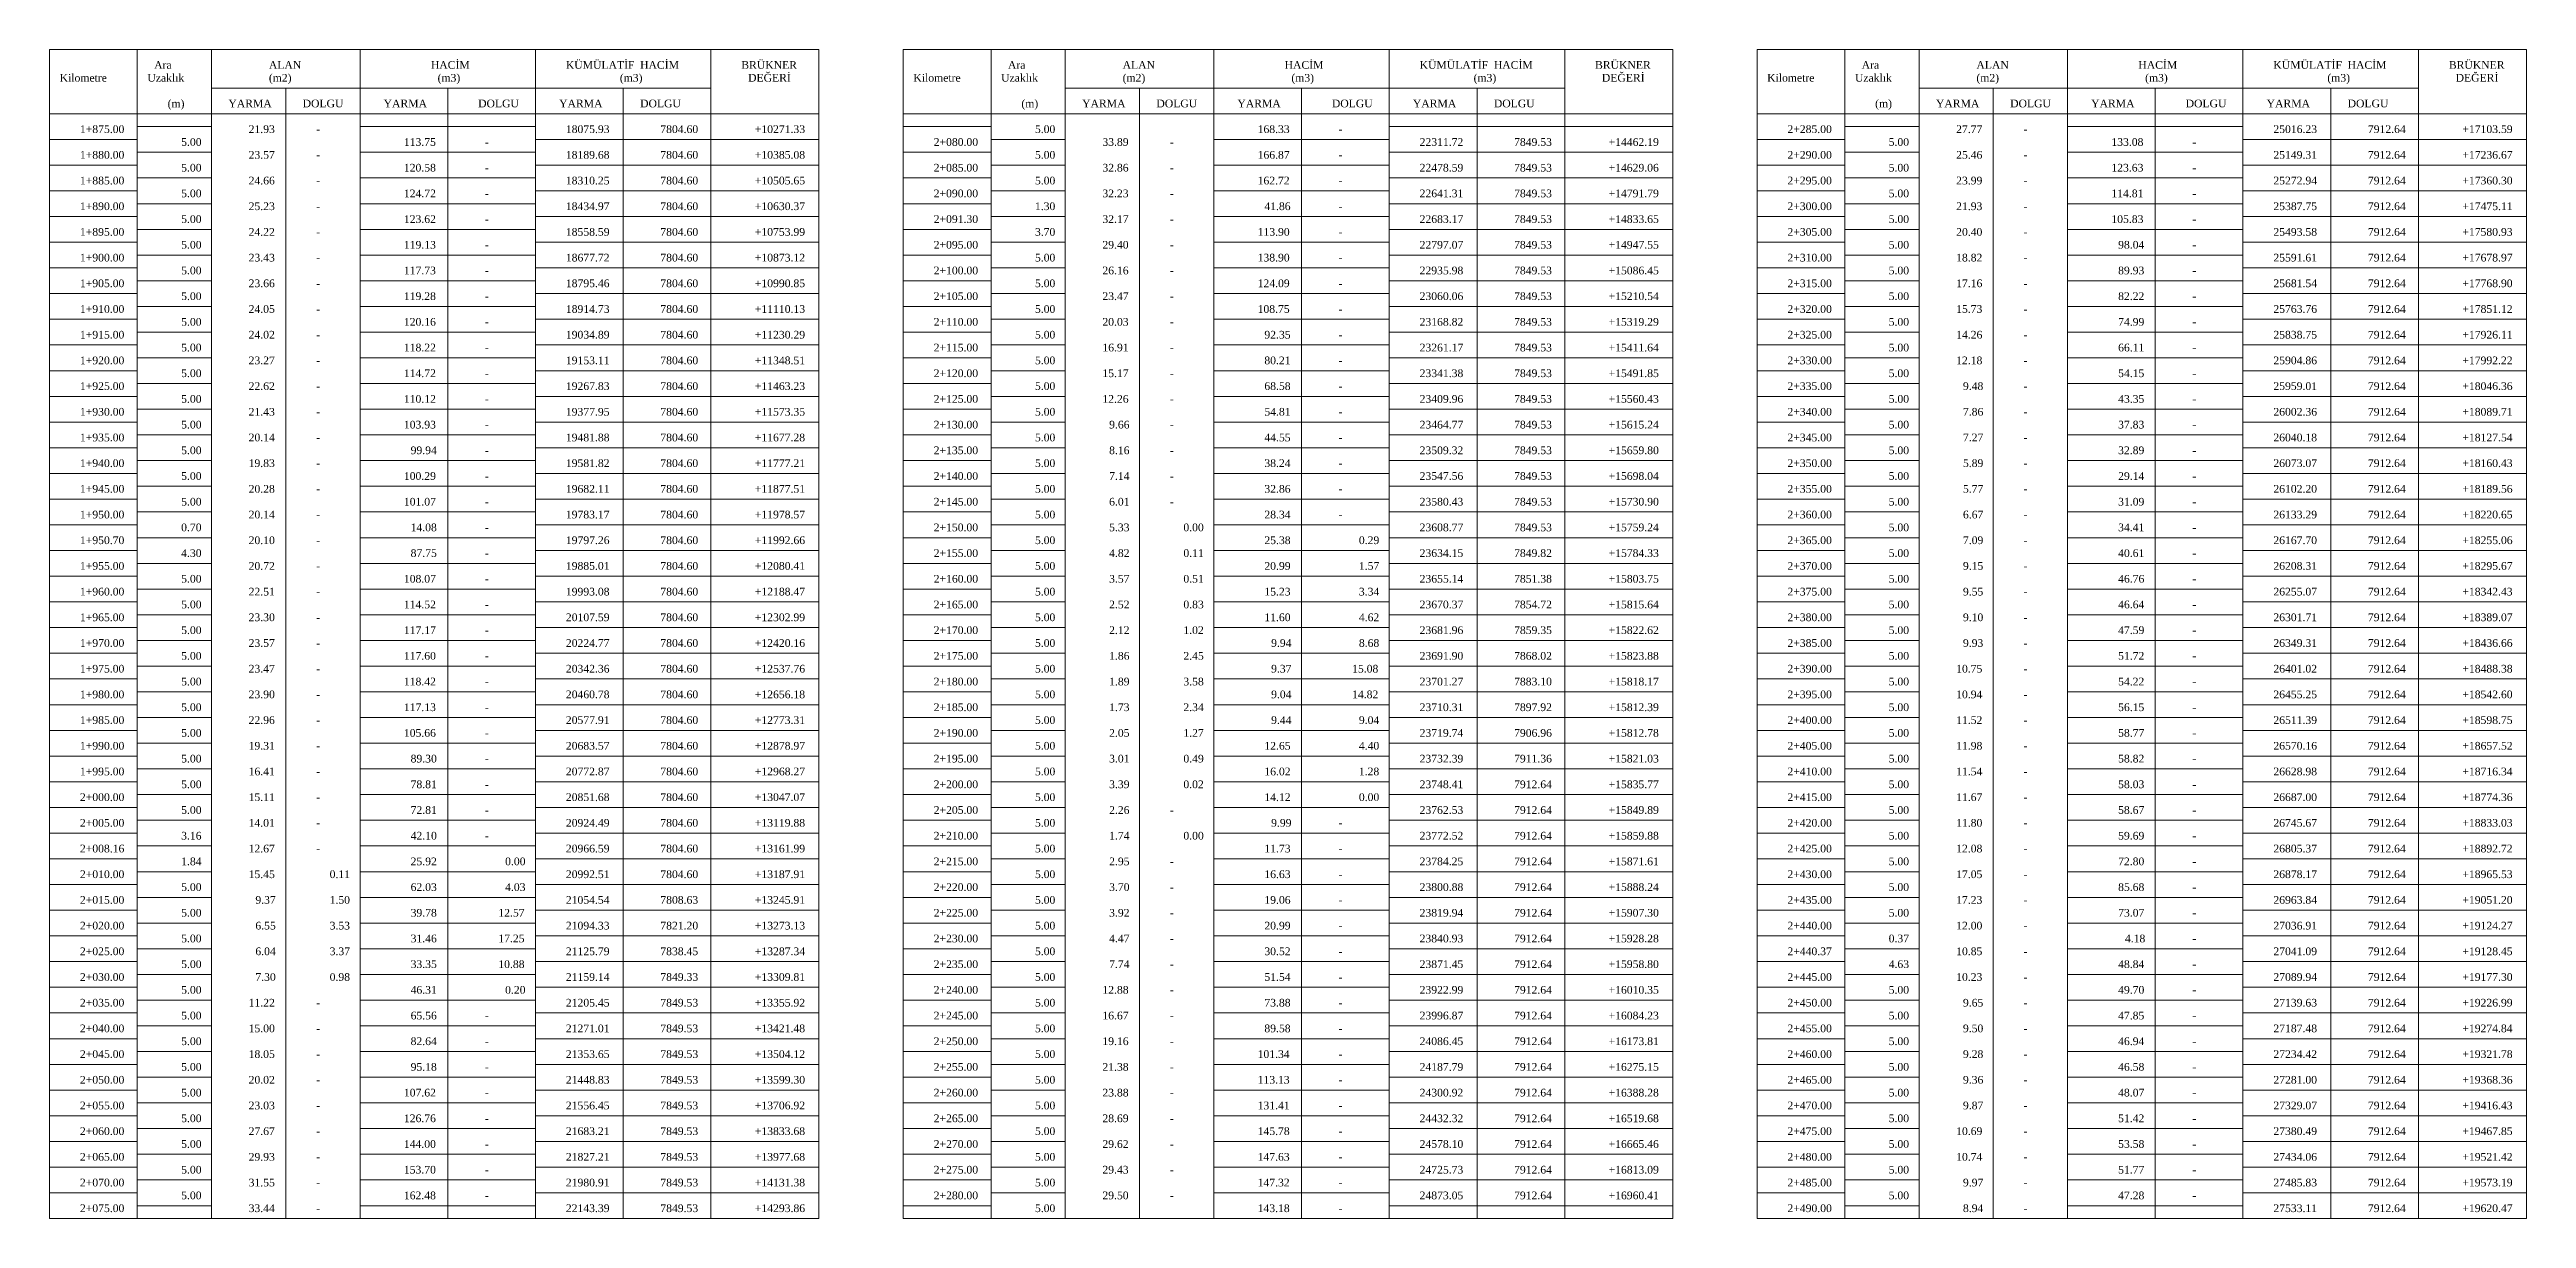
# Model space of a CAD drawing. Header units: metres. Extents: x 478603 to 489313, y 4282657 to 4289463.
# Drawn here: x 488499 to 488980.7, y 4289018.9 to 4289246.4 of the extents above; entities that cross this region are included whole.
import ezdxf

# ---------------------------------------------------------------- set-up
doc = ezdxf.new("R2010")
doc.units = ezdxf.units.M
for name, color, linetype, lineweight in [('TB_C', 96, 'Continuous', 0), ('TB_M', 18, 'Continuous', 0), ('TB_R', 1, 'Continuous', 0)]:
    doc.layers.add(name, color=color, linetype=linetype, lineweight=lineweight)
doc.styles.get("Standard").update_dxf_attribs({"font": 'times.ttf'})

msp = doc.modelspace()

# ---------------------------------------------------------------- texts
at = {"layer": 'TB_M'}
for s, p in [('HACİM', (488573.13, 4289242.6)), ('KÜMÜLATİF', (488599.38, 4289242.6)), ('HACİM', (488613.82, 4289242.6)), ('BRÜKNER', (488633.5, 4289242.6)), ('HACİM', (488739.16, 4289242.6)), ('KÜMÜLATİF', (488765.41, 4289242.6)), ('HACİM', (488779.85, 4289242.6)), ('BRÜKNER', (488799.53, 4289242.6)), ('HACİM', (488905.19, 4289242.6)), ('KÜMÜLATİF', (488931.44, 4289242.6)), ('HACİM', (488945.88, 4289242.6)), ('BRÜKNER', (488965.57, 4289242.6)), ('Kilometre', (488500.94, 4289240.1)), ('Uzaklık', (488518, 4289240.1)), ('Ara', (488519.32, 4289242.6)), ('ALAN', (488541.63, 4289242.6)), ('(m2)', (488541.63, 4289240.1)), ('(m3)', (488574.44, 4289240.1)), ('(m3)', (488609.88, 4289240.1)), ('DEĞERİ', (488634.82, 4289240.1)), ('Kilometre', (488666.97, 4289240.1)), ('Uzaklık', (488684.03, 4289240.1)), ('Ara', (488685.35, 4289242.6)), ('ALAN', (488707.66, 4289242.6)), ('(m2)', (488707.66, 4289240.1)), ('(m3)', (488740.47, 4289240.1)), ('(m3)', (488775.91, 4289240.1)), ('DEĞERİ', (488800.85, 4289240.1)), ('Kilometre', (488833, 4289240.1)), ('Uzaklık', (488850.07, 4289240.1)), ('Ara', (488851.38, 4289242.6)), ('ALAN', (488873.69, 4289242.6)), ('(m2)', (488873.69, 4289240.1)), ('(m3)', (488906.5, 4289240.1)), ('(m3)', (488941.94, 4289240.1)), ('DEĞERİ', (488966.88, 4289240.1)), ('(m)', (488521.94, 4289235.1)), ('YARMA', (488533.75, 4289235.1)), ('DOLGU', (488548.19, 4289235.1)), ('YARMA', (488563.94, 4289235.1)), ('DOLGU', (488582.32, 4289235.1)), ('YARMA', (488598.07, 4289235.1)), ('DOLGU', (488613.82, 4289235.1)), ('(m)', (488687.97, 4289235.1)), ('YARMA', (488699.78, 4289235.1)), ('DOLGU', (488714.22, 4289235.1)), ('YARMA', (488729.97, 4289235.1)), ('DOLGU', (488748.35, 4289235.1)), ('YARMA', (488764.1, 4289235.1)), ('DOLGU', (488779.85, 4289235.1)), ('(m)', (488854, 4289235.1)), ('YARMA', (488865.82, 4289235.1)), ('DOLGU', (488880.25, 4289235.1)), ('YARMA', (488896, 4289235.1)), ('DOLGU', (488914.38, 4289235.1)), ('YARMA', (488930.13, 4289235.1)), ('DOLGU', (488945.88, 4289235.1)), ('1+875.00', (488504.88, 4289230.1)), ('-', (488550.82, 4289230.1)), ('-', (488749.66, 4289230.1)), ('2+285.00', (488836.94, 4289230.1)), ('-', (488882.88, 4289230.1)), ('1+880.00', (488504.88, 4289225.1)), ('-', (488550.82, 4289225.1)), ('-', (488583.63, 4289227.6)), ('2+080.00', (488670.91, 4289227.6)), ('-', (488716.85, 4289227.6)), ('-', (488749.66, 4289225.1)), ('2+290.00', (488836.94, 4289225.1)), ('-', (488882.88, 4289225.1)), ('-', (488915.69, 4289227.6)), ('1+885.00', (488504.88, 4289220.1)), ('-', (488550.82, 4289220.1)), ('-', (488583.63, 4289222.6)), ('2+085.00', (488670.91, 4289222.6)), ('-', (488716.85, 4289222.6)), ('-', (488749.66, 4289220.1)), ('2+295.00', (488836.94, 4289220.1)), ('-', (488882.88, 4289220.1)), ('-', (488915.69, 4289222.6)), ('1+890.00', (488504.88, 4289215.1)), ('-', (488550.82, 4289215.1)), ('-', (488583.63, 4289217.6)), ('2+090.00', (488670.91, 4289217.6)), ('-', (488716.85, 4289217.6)), ('-', (488749.66, 4289215.1)), ('2+300.00', (488836.94, 4289215.1)), ('-', (488882.88, 4289215.1)), ('-', (488915.69, 4289217.6)), ('1+895.00', (488504.88, 4289210.1)), ('-', (488550.82, 4289210.1)), ('-', (488583.63, 4289212.6)), ('2+091.30', (488670.91, 4289212.6)), ('-', (488716.85, 4289212.6)), ('-', (488749.66, 4289210.1)), ('2+305.00', (488836.94, 4289210.1)), ('-', (488882.88, 4289210.1)), ('-', (488915.69, 4289212.6)), ('1+900.00', (488504.88, 4289205.1)), ('-', (488550.82, 4289205.1)), ('-', (488583.63, 4289207.6)), ('2+095.00', (488670.91, 4289207.6)), ('-', (488716.85, 4289207.6)), ('-', (488749.66, 4289205.1)), ('2+310.00', (488836.94, 4289205.1)), ('-', (488882.88, 4289205.1)), ('-', (488915.69, 4289207.6)), ('1+905.00', (488504.88, 4289200.1)), ('-', (488583.63, 4289202.6)), ('2+100.00', (488670.91, 4289202.6)), ('-', (488716.85, 4289202.6)), ('2+315.00', (488836.94, 4289200.1)), ('-', (488915.69, 4289202.6)), ('1+910.00', (488504.88, 4289195.1)), ('-', (488550.82, 4289200.1)), ('-', (488583.63, 4289197.6)), ('2+105.00', (488670.91, 4289197.6)), ('-', (488716.85, 4289197.6)), ('-', (488749.66, 4289200.1)), ('2+320.00', (488836.94, 4289195.1)), ('-', (488882.88, 4289200.1)), ('-', (488915.69, 4289197.6)), ('1+915.00', (488504.88, 4289190.1)), ('-', (488550.82, 4289195.1)), ('-', (488583.63, 4289192.6)), ('2+110.00', (488670.91, 4289192.6)), ('-', (488716.85, 4289192.6)), ('-', (488749.66, 4289195.1)), ('2+325.00', (488836.94, 4289190.1)), ('-', (488882.88, 4289195.1)), ('-', (488915.69, 4289192.6)), ('1+920.00', (488504.88, 4289185.1)), ('-', (488550.82, 4289190.1)), ('-', (488583.63, 4289187.6)), ('2+115.00', (488670.91, 4289187.6)), ('-', (488716.85, 4289187.6)), ('-', (488749.66, 4289190.1)), ('2+330.00', (488836.94, 4289185.1)), ('-', (488882.88, 4289190.1)), ('-', (488915.69, 4289187.6)), ('1+925.00', (488504.88, 4289180.1)), ('-', (488550.82, 4289185.1)), ('-', (488583.63, 4289182.6)), ('2+120.00', (488670.91, 4289182.6)), ('-', (488716.85, 4289182.6)), ('-', (488749.66, 4289185.1)), ('2+335.00', (488836.94, 4289180.1)), ('-', (488882.88, 4289185.1)), ('-', (488915.69, 4289182.6)), ('-', (488550.82, 4289180.1)), ('-', (488583.63, 4289177.6)), ('2+125.00', (488670.91, 4289177.6)), ('-', (488716.85, 4289177.6)), ('-', (488749.66, 4289180.1)), ('-', (488882.88, 4289180.1)), ('-', (488915.69, 4289177.6)), ('1+930.00', (488504.88, 4289175.1)), ('-', (488550.82, 4289175.1)), ('-', (488583.63, 4289172.6)), ('2+130.00', (488670.91, 4289172.6)), ('-', (488716.85, 4289172.6)), ('-', (488749.66, 4289175.1)), ('2+340.00', (488836.94, 4289175.1)), ('-', (488882.88, 4289175.1)), ('-', (488915.69, 4289172.6)), ('1+935.00', (488504.88, 4289170.1)), ('-', (488550.82, 4289170.1)), ('-', (488583.63, 4289167.6)), ('2+135.00', (488670.91, 4289167.6)), ('-', (488716.85, 4289167.6)), ('-', (488749.66, 4289170.1)), ('2+345.00', (488836.94, 4289170.1)), ('-', (488882.88, 4289170.1)), ('-', (488915.69, 4289167.6)), ('1+940.00', (488504.88, 4289165.1)), ('-', (488550.82, 4289165.1)), ('-', (488583.63, 4289162.6)), ('2+140.00', (488670.91, 4289162.6)), ('-', (488716.85, 4289162.6)), ('-', (488749.66, 4289165.1)), ('2+350.00', (488836.94, 4289165.1)), ('-', (488882.88, 4289165.1)), ('-', (488915.69, 4289162.6)), ('1+945.00', (488504.88, 4289160.1)), ('-', (488550.82, 4289160.1)), ('-', (488583.63, 4289157.6)), ('2+145.00', (488670.91, 4289157.6)), ('-', (488716.85, 4289157.6)), ('-', (488749.66, 4289160.1)), ('2+355.00', (488836.94, 4289160.1)), ('-', (488882.88, 4289160.1)), ('-', (488915.69, 4289157.6)), ('1+950.00', (488504.88, 4289155.1)), ('-', (488550.82, 4289155.1)), ('-', (488583.63, 4289152.6)), ('2+150.00', (488670.91, 4289152.6)), ('-', (488749.66, 4289155.1)), ('2+360.00', (488836.94, 4289155.1)), ('-', (488882.88, 4289155.1)), ('-', (488915.69, 4289152.6)), ('1+950.70', (488504.88, 4289150.1)), ('-', (488550.82, 4289150.1)), ('-', (488583.63, 4289147.6)), ('2+155.00', (488670.91, 4289147.6)), ('2+365.00', (488836.94, 4289150.1)), ('-', (488882.88, 4289150.1)), ('-', (488915.69, 4289147.6)), ('1+955.00', (488504.88, 4289145.1)), ('-', (488550.82, 4289145.1)), ('-', (488583.63, 4289142.6)), ('2+160.00', (488670.91, 4289142.6)), ('2+370.00', (488836.94, 4289145.1)), ('-', (488882.88, 4289145.1)), ('-', (488915.69, 4289142.6)), ('1+960.00', (488504.88, 4289140.1)), ('-', (488550.82, 4289140.1)), ('-', (488583.63, 4289137.6)), ('2+165.00', (488670.91, 4289137.6)), ('2+375.00', (488836.94, 4289140.1)), ('-', (488882.88, 4289140.1)), ('-', (488915.69, 4289137.6)), ('1+965.00', (488504.88, 4289135.1)), ('-', (488550.82, 4289135.1)), ('2+170.00', (488670.91, 4289132.6)), ('2+380.00', (488836.94, 4289135.1)), ('-', (488882.88, 4289135.1)), ('1+970.00', (488504.88, 4289130.1)), ('-', (488550.82, 4289130.1)), ('-', (488583.63, 4289132.6)), ('2+175.00', (488670.91, 4289127.6)), ('2+385.00', (488836.94, 4289130.1)), ('-', (488882.88, 4289130.1)), ('-', (488915.69, 4289132.6)), ('1+975.00', (488504.88, 4289125.1)), ('-', (488550.82, 4289125.1)), ('-', (488583.63, 4289127.6)), ('2+180.00', (488670.91, 4289122.6)), ('2+390.00', (488836.94, 4289125.1)), ('-', (488882.88, 4289125.1)), ('-', (488915.69, 4289127.6)), ('1+980.00', (488504.88, 4289120.1)), ('-', (488550.82, 4289120.1)), ('-', (488583.63, 4289122.6)), ('2+185.00', (488670.91, 4289117.6)), ('2+395.00', (488836.94, 4289120.1)), ('-', (488882.88, 4289120.1)), ('-', (488915.69, 4289122.6)), ('1+985.00', (488504.88, 4289115.1)), ('-', (488550.82, 4289115.1)), ('-', (488583.63, 4289117.6)), ('2+190.00', (488670.91, 4289112.6)), ('2+400.00', (488836.94, 4289115.1)), ('-', (488882.88, 4289115.1)), ('-', (488915.69, 4289117.6)), ('1+990.00', (488504.88, 4289110.1)), ('-', (488550.82, 4289110.1)), ('-', (488583.63, 4289112.6)), ('2+405.00', (488836.94, 4289110.1)), ('-', (488882.88, 4289110.1)), ('-', (488915.69, 4289112.6)), ('1+995.00', (488504.88, 4289105.1)), ('-', (488550.82, 4289105.1)), ('-', (488583.63, 4289107.6)), ('2+195.00', (488670.91, 4289107.6)), ('2+410.00', (488836.94, 4289105.1)), ('-', (488882.88, 4289105.1)), ('-', (488915.69, 4289107.6)), ('2+000.00', (488504.88, 4289100.1)), ('-', (488550.82, 4289100.1)), ('-', (488583.63, 4289102.6)), ('2+200.00', (488670.91, 4289102.6)), ('2+415.00', (488836.94, 4289100.1)), ('-', (488882.88, 4289100.1)), ('-', (488915.69, 4289102.6)), ('2+005.00', (488504.88, 4289095.1)), ('-', (488550.82, 4289095.1)), ('-', (488583.63, 4289097.6)), ('2+205.00', (488670.91, 4289097.6)), ('-', (488716.85, 4289097.6)), ('-', (488749.66, 4289095.1)), ('2+420.00', (488836.94, 4289095.1)), ('-', (488882.88, 4289095.1)), ('-', (488915.69, 4289097.6)), ('2+008.16', (488504.88, 4289090.1)), ('-', (488550.82, 4289090.1)), ('-', (488583.63, 4289092.6)), ('2+210.00', (488670.91, 4289092.6)), ('-', (488749.66, 4289090.1)), ('2+425.00', (488836.94, 4289090.1)), ('-', (488882.88, 4289090.1)), ('-', (488915.69, 4289092.6)), ('2+010.00', (488504.88, 4289085.1)), ('2+215.00', (488670.91, 4289087.6)), ('-', (488716.85, 4289087.6)), ('-', (488749.66, 4289085.1)), ('2+430.00', (488836.94, 4289085.1)), ('-', (488882.88, 4289085.1)), ('-', (488915.69, 4289087.6)), ('2+015.00', (488504.88, 4289080.1)), ('2+220.00', (488670.91, 4289082.6)), ('-', (488716.85, 4289082.6)), ('-', (488749.66, 4289080.1)), ('2+435.00', (488836.94, 4289080.1)), ('-', (488882.88, 4289080.1)), ('-', (488915.69, 4289082.6)), ('2+020.00', (488504.88, 4289075.1)), ('2+225.00', (488670.91, 4289077.6)), ('-', (488716.85, 4289077.6)), ('-', (488749.66, 4289075.1)), ('2+440.00', (488836.94, 4289075.1)), ('-', (488882.88, 4289075.1)), ('-', (488915.69, 4289077.6)), ('2+025.00', (488504.88, 4289070.1)), ('2+230.00', (488670.91, 4289072.6)), ('-', (488716.85, 4289072.6)), ('2+440.37', (488836.94, 4289070.1)), ('-', (488915.69, 4289072.6)), ('2+030.00', (488504.88, 4289065.1)), ('2+235.00', (488670.91, 4289067.6)), ('-', (488716.85, 4289067.6)), ('-', (488749.66, 4289070.1)), ('2+445.00', (488836.94, 4289065.1)), ('-', (488882.88, 4289070.1)), ('-', (488915.69, 4289067.6)), ('2+035.00', (488504.88, 4289060.1)), ('2+240.00', (488670.91, 4289062.6)), ('-', (488716.85, 4289062.6)), ('-', (488749.66, 4289065.1)), ('2+450.00', (488836.94, 4289060.1)), ('-', (488882.88, 4289065.1)), ('-', (488915.69, 4289062.6)), ('2+040.00', (488504.88, 4289055.1)), ('-', (488550.82, 4289060.1)), ('-', (488583.63, 4289057.6)), ('2+245.00', (488670.91, 4289057.6)), ('-', (488716.85, 4289057.6)), ('-', (488749.66, 4289060.1)), ('2+455.00', (488836.94, 4289055.1)), ('-', (488882.88, 4289060.1)), ('-', (488915.69, 4289057.6)), ('2+045.00', (488504.88, 4289050.1)), ('-', (488550.82, 4289055.1)), ('-', (488583.63, 4289052.6)), ('2+250.00', (488670.91, 4289052.6)), ('-', (488716.85, 4289052.6)), ('-', (488749.66, 4289055.1)), ('2+460.00', (488836.94, 4289050.1)), ('-', (488882.88, 4289055.1)), ('-', (488915.69, 4289052.6)), ('-', (488550.82, 4289050.1)), ('-', (488583.63, 4289047.6)), ('2+255.00', (488670.91, 4289047.6)), ('-', (488716.85, 4289047.6)), ('-', (488749.66, 4289050.1)), ('-', (488882.88, 4289050.1)), ('-', (488915.69, 4289047.6)), ('2+050.00', (488504.88, 4289045.1)), ('-', (488550.82, 4289045.1)), ('-', (488583.63, 4289042.6)), ('2+260.00', (488670.91, 4289042.6)), ('-', (488716.85, 4289042.6)), ('-', (488749.66, 4289045.1)), ('2+465.00', (488836.94, 4289045.1)), ('-', (488882.88, 4289045.1)), ('-', (488915.69, 4289042.6)), ('2+055.00', (488504.88, 4289040.1)), ('-', (488550.82, 4289040.1)), ('-', (488583.63, 4289037.6)), ('2+265.00', (488670.91, 4289037.6)), ('-', (488716.85, 4289037.6)), ('-', (488749.66, 4289040.1)), ('2+470.00', (488836.94, 4289040.1)), ('-', (488882.88, 4289040.1)), ('-', (488915.69, 4289037.6)), ('2+060.00', (488504.88, 4289035.1)), ('-', (488550.82, 4289035.1)), ('-', (488583.63, 4289032.6)), ('2+270.00', (488670.91, 4289032.6)), ('-', (488716.85, 4289032.6)), ('-', (488749.66, 4289035.1)), ('2+475.00', (488836.94, 4289035.1)), ('-', (488882.88, 4289035.1)), ('-', (488915.69, 4289032.6)), ('2+065.00', (488504.88, 4289030.1)), ('-', (488550.82, 4289030.1)), ('-', (488583.63, 4289027.6)), ('2+275.00', (488670.91, 4289027.6)), ('-', (488716.85, 4289027.6)), ('-', (488749.66, 4289030.1)), ('2+480.00', (488836.94, 4289030.1)), ('-', (488882.88, 4289030.1)), ('-', (488915.69, 4289027.6)), ('2+070.00', (488504.88, 4289025.1)), ('-', (488550.82, 4289025.1)), ('-', (488583.63, 4289022.6)), ('2+280.00', (488670.91, 4289022.6)), ('-', (488716.85, 4289022.6)), ('-', (488749.66, 4289025.1)), ('2+485.00', (488836.94, 4289025.1)), ('-', (488882.88, 4289025.1)), ('-', (488915.69, 4289022.6)), ('2+075.00', (488504.88, 4289020.1)), ('-', (488550.82, 4289020.1)), ('-', (488749.66, 4289020.1)), ('2+490.00', (488836.94, 4289020.1)), ('-', (488882.88, 4289020.1))]:
    msp.add_text(s, height=1.5, dxfattribs=at).set_placement(p)
at = {"layer": 'TB_R'}
for s, p in [('21.93', (488537.69, 4289230.1)), ('18075.93', (488599.38, 4289230.1)), ('7804.60', (488617.75, 4289230.1)), ('+10271.33', (488636.13, 4289230.1)), ('5.00', (488690.6, 4289230.1)), ('168.33', (488733.91, 4289230.1)), ('27.77', (488869.75, 4289230.1)), ('25016.23', (488931.44, 4289230.1)), ('7912.64', (488949.82, 4289230.1)), ('+17103.59', (488968.19, 4289230.1)), ('5.00', (488524.57, 4289227.6)), ('23.57', (488537.69, 4289225.1)), ('113.75', (488567.88, 4289227.6)), ('18189.68', (488599.38, 4289225.1)), ('7804.60', (488617.75, 4289225.1)), ('+10385.08', (488636.13, 4289225.1)), ('5.00', (488690.6, 4289225.1)), ('33.89', (488703.72, 4289227.6)), ('166.87', (488733.91, 4289225.1)), ('22311.72', (488765.41, 4289227.6)), ('7849.53', (488783.78, 4289227.6)), ('+14462.19', (488802.16, 4289227.6)), ('5.00', (488856.63, 4289227.6)), ('25.46', (488869.75, 4289225.1)), ('133.08', (488899.94, 4289227.6)), ('25149.31', (488931.44, 4289225.1)), ('7912.64', (488949.82, 4289225.1)), ('+17236.67', (488968.19, 4289225.1)), ('5.00', (488524.57, 4289222.6)), ('24.66', (488537.69, 4289220.1)), ('120.58', (488567.88, 4289222.6)), ('18310.25', (488599.38, 4289220.1)), ('7804.60', (488617.75, 4289220.1)), ('+10505.65', (488636.13, 4289220.1)), ('5.00', (488690.6, 4289220.1)), ('32.86', (488703.72, 4289222.6)), ('162.72', (488733.91, 4289220.1)), ('22478.59', (488765.41, 4289222.6)), ('7849.53', (488783.78, 4289222.6)), ('+14629.06', (488802.16, 4289222.6)), ('5.00', (488856.63, 4289222.6)), ('23.99', (488869.75, 4289220.1)), ('123.63', (488899.94, 4289222.6)), ('25272.94', (488931.44, 4289220.1)), ('7912.64', (488949.82, 4289220.1)), ('+17360.30', (488968.19, 4289220.1)), ('5.00', (488524.57, 4289217.6)), ('25.23', (488537.69, 4289215.1)), ('124.72', (488567.88, 4289217.6)), ('18434.97', (488599.38, 4289215.1)), ('7804.60', (488617.75, 4289215.1)), ('+10630.37', (488636.13, 4289215.1)), ('1.30', (488690.6, 4289215.1)), ('32.23', (488703.72, 4289217.6)), ('41.86', (488735.22, 4289215.1)), ('22641.31', (488765.41, 4289217.6)), ('7849.53', (488783.78, 4289217.6)), ('+14791.79', (488802.16, 4289217.6)), ('5.00', (488856.63, 4289217.6)), ('21.93', (488869.75, 4289215.1)), ('114.81', (488899.94, 4289217.6)), ('25387.75', (488931.44, 4289215.1)), ('7912.64', (488949.82, 4289215.1)), ('+17475.11', (488968.19, 4289215.1)), ('5.00', (488524.57, 4289212.6)), ('24.22', (488537.69, 4289210.1)), ('123.62', (488567.88, 4289212.6)), ('18558.59', (488599.38, 4289210.1)), ('7804.60', (488617.75, 4289210.1)), ('+10753.99', (488636.13, 4289210.1)), ('3.70', (488690.6, 4289210.1)), ('32.17', (488703.72, 4289212.6)), ('113.90', (488733.91, 4289210.1)), ('22683.17', (488765.41, 4289212.6)), ('7849.53', (488783.78, 4289212.6)), ('+14833.65', (488802.16, 4289212.6)), ('5.00', (488856.63, 4289212.6)), ('20.40', (488869.75, 4289210.1)), ('105.83', (488899.94, 4289212.6)), ('25493.58', (488931.44, 4289210.1)), ('7912.64', (488949.82, 4289210.1)), ('+17580.93', (488968.19, 4289210.1)), ('5.00', (488524.57, 4289207.6)), ('23.43', (488537.69, 4289205.1)), ('119.13', (488567.88, 4289207.6)), ('18677.72', (488599.38, 4289205.1)), ('7804.60', (488617.75, 4289205.1)), ('+10873.12', (488636.13, 4289205.1)), ('5.00', (488690.6, 4289205.1)), ('29.40', (488703.72, 4289207.6)), ('138.90', (488733.91, 4289205.1)), ('22797.07', (488765.41, 4289207.6)), ('7849.53', (488783.78, 4289207.6)), ('+14947.55', (488802.16, 4289207.6)), ('5.00', (488856.63, 4289207.6)), ('18.82', (488869.75, 4289205.1)), ('98.04', (488901.25, 4289207.6)), ('25591.61', (488931.44, 4289205.1)), ('7912.64', (488949.82, 4289205.1)), ('+17678.97', (488968.19, 4289205.1)), ('5.00', (488524.57, 4289202.6)), ('23.66', (488537.69, 4289200.1)), ('117.73', (488567.88, 4289202.6)), ('18795.46', (488599.38, 4289200.1)), ('7804.60', (488617.75, 4289200.1)), ('+10990.85', (488636.13, 4289200.1)), ('5.00', (488690.6, 4289200.1)), ('26.16', (488703.72, 4289202.6)), ('124.09', (488733.91, 4289200.1)), ('22935.98', (488765.41, 4289202.6)), ('7849.53', (488783.78, 4289202.6)), ('+15086.45', (488802.16, 4289202.6)), ('5.00', (488856.63, 4289202.6)), ('17.16', (488869.75, 4289200.1)), ('89.93', (488901.25, 4289202.6)), ('25681.54', (488931.44, 4289200.1)), ('7912.64', (488949.82, 4289200.1)), ('+17768.90', (488968.19, 4289200.1)), ('5.00', (488524.57, 4289197.6)), ('24.05', (488537.69, 4289195.1)), ('119.28', (488567.88, 4289197.6)), ('18914.73', (488599.38, 4289195.1)), ('7804.60', (488617.75, 4289195.1)), ('+11110.13', (488636.13, 4289195.1)), ('5.00', (488690.6, 4289195.1)), ('23.47', (488703.72, 4289197.6)), ('108.75', (488733.91, 4289195.1)), ('23060.06', (488765.41, 4289197.6)), ('7849.53', (488783.78, 4289197.6)), ('+15210.54', (488802.16, 4289197.6)), ('5.00', (488856.63, 4289197.6)), ('15.73', (488869.75, 4289195.1)), ('82.22', (488901.25, 4289197.6)), ('25763.76', (488931.44, 4289195.1)), ('7912.64', (488949.82, 4289195.1)), ('+17851.12', (488968.19, 4289195.1)), ('5.00', (488524.57, 4289192.6)), ('24.02', (488537.69, 4289190.1)), ('120.16', (488567.88, 4289192.6)), ('19034.89', (488599.38, 4289190.1)), ('7804.60', (488617.75, 4289190.1)), ('+11230.29', (488636.13, 4289190.1)), ('5.00', (488690.6, 4289190.1)), ('20.03', (488703.72, 4289192.6)), ('92.35', (488735.22, 4289190.1)), ('23168.82', (488765.41, 4289192.6)), ('7849.53', (488783.78, 4289192.6)), ('+15319.29', (488802.16, 4289192.6)), ('5.00', (488856.63, 4289192.6)), ('14.26', (488869.75, 4289190.1)), ('74.99', (488901.25, 4289192.6)), ('25838.75', (488931.44, 4289190.1)), ('7912.64', (488949.82, 4289190.1)), ('+17926.11', (488968.19, 4289190.1)), ('5.00', (488524.57, 4289187.6)), ('23.27', (488537.69, 4289185.1)), ('118.22', (488567.88, 4289187.6)), ('19153.11', (488599.38, 4289185.1)), ('7804.60', (488617.75, 4289185.1)), ('+11348.51', (488636.13, 4289185.1)), ('5.00', (488690.6, 4289185.1)), ('16.91', (488703.72, 4289187.6)), ('80.21', (488735.22, 4289185.1)), ('23261.17', (488765.41, 4289187.6)), ('7849.53', (488783.78, 4289187.6)), ('+15411.64', (488802.16, 4289187.6)), ('5.00', (488856.63, 4289187.6)), ('12.18', (488869.75, 4289185.1)), ('66.11', (488901.25, 4289187.6)), ('25904.86', (488931.44, 4289185.1)), ('7912.64', (488949.82, 4289185.1)), ('+17992.22', (488968.19, 4289185.1)), ('5.00', (488524.57, 4289182.6)), ('22.62', (488537.69, 4289180.1)), ('114.72', (488567.88, 4289182.6)), ('19267.83', (488599.38, 4289180.1)), ('7804.60', (488617.75, 4289180.1)), ('+11463.23', (488636.13, 4289180.1)), ('5.00', (488690.6, 4289180.1)), ('15.17', (488703.72, 4289182.6)), ('68.58', (488735.22, 4289180.1)), ('23341.38', (488765.41, 4289182.6)), ('7849.53', (488783.78, 4289182.6)), ('+15491.85', (488802.16, 4289182.6)), ('5.00', (488856.63, 4289182.6)), ('9.48', (488871.07, 4289180.1)), ('54.15', (488901.25, 4289182.6)), ('25959.01', (488931.44, 4289180.1)), ('7912.64', (488949.82, 4289180.1)), ('+18046.36', (488968.19, 4289180.1)), ('5.00', (488524.57, 4289177.6)), ('110.12', (488567.88, 4289177.6)), ('12.26', (488703.72, 4289177.6)), ('23409.96', (488765.41, 4289177.6)), ('7849.53', (488783.78, 4289177.6)), ('+15560.43', (488802.16, 4289177.6)), ('5.00', (488856.63, 4289177.6)), ('43.35', (488901.25, 4289177.6)), ('5.00', (488524.57, 4289172.6)), ('21.43', (488537.69, 4289175.1)), ('103.93', (488567.88, 4289172.6)), ('19377.95', (488599.38, 4289175.1)), ('7804.60', (488617.75, 4289175.1)), ('+11573.35', (488636.13, 4289175.1)), ('5.00', (488690.6, 4289175.1)), ('9.66', (488705.03, 4289172.6)), ('54.81', (488735.22, 4289175.1)), ('23464.77', (488765.41, 4289172.6)), ('7849.53', (488783.78, 4289172.6)), ('+15615.24', (488802.16, 4289172.6)), ('5.00', (488856.63, 4289172.6)), ('7.86', (488871.07, 4289175.1)), ('37.83', (488901.25, 4289172.6)), ('26002.36', (488931.44, 4289175.1)), ('7912.64', (488949.82, 4289175.1)), ('+18089.71', (488968.19, 4289175.1)), ('5.00', (488524.57, 4289167.6)), ('20.14', (488537.69, 4289170.1)), ('99.94', (488569.19, 4289167.6)), ('19481.88', (488599.38, 4289170.1)), ('7804.60', (488617.75, 4289170.1)), ('+11677.28', (488636.13, 4289170.1)), ('5.00', (488690.6, 4289170.1)), ('8.16', (488705.03, 4289167.6)), ('44.55', (488735.22, 4289170.1)), ('23509.32', (488765.41, 4289167.6)), ('7849.53', (488783.78, 4289167.6)), ('+15659.80', (488802.16, 4289167.6)), ('5.00', (488856.63, 4289167.6)), ('7.27', (488871.07, 4289170.1)), ('32.89', (488901.25, 4289167.6)), ('26040.18', (488931.44, 4289170.1)), ('7912.64', (488949.82, 4289170.1)), ('+18127.54', (488968.19, 4289170.1)), ('5.00', (488524.57, 4289162.6)), ('19.83', (488537.69, 4289165.1)), ('100.29', (488567.88, 4289162.6)), ('19581.82', (488599.38, 4289165.1)), ('7804.60', (488617.75, 4289165.1)), ('+11777.21', (488636.13, 4289165.1)), ('5.00', (488690.6, 4289165.1)), ('7.14', (488705.03, 4289162.6)), ('38.24', (488735.22, 4289165.1)), ('23547.56', (488765.41, 4289162.6)), ('7849.53', (488783.78, 4289162.6)), ('+15698.04', (488802.16, 4289162.6)), ('5.00', (488856.63, 4289162.6)), ('5.89', (488871.07, 4289165.1)), ('29.14', (488901.25, 4289162.6)), ('26073.07', (488931.44, 4289165.1)), ('7912.64', (488949.82, 4289165.1)), ('+18160.43', (488968.19, 4289165.1)), ('5.00', (488524.57, 4289157.6)), ('20.28', (488537.69, 4289160.1)), ('101.07', (488567.88, 4289157.6)), ('19682.11', (488599.38, 4289160.1)), ('7804.60', (488617.75, 4289160.1)), ('+11877.51', (488636.13, 4289160.1)), ('5.00', (488690.6, 4289160.1)), ('6.01', (488705.03, 4289157.6)), ('32.86', (488735.22, 4289160.1)), ('23580.43', (488765.41, 4289157.6)), ('7849.53', (488783.78, 4289157.6)), ('+15730.90', (488802.16, 4289157.6)), ('5.00', (488856.63, 4289157.6)), ('5.77', (488871.07, 4289160.1)), ('31.09', (488901.25, 4289157.6)), ('26102.20', (488931.44, 4289160.1)), ('7912.64', (488949.82, 4289160.1)), ('+18189.56', (488968.19, 4289160.1)), ('0.70', (488524.57, 4289152.6)), ('20.14', (488537.69, 4289155.1)), ('14.08', (488569.19, 4289152.6)), ('19783.17', (488599.38, 4289155.1)), ('7804.60', (488617.75, 4289155.1)), ('+11978.57', (488636.13, 4289155.1)), ('5.00', (488690.6, 4289155.1)), ('5.33', (488705.03, 4289152.6)), ('0.00', (488719.47, 4289152.6)), ('28.34', (488735.22, 4289155.1)), ('23608.77', (488765.41, 4289152.6)), ('7849.53', (488783.78, 4289152.6)), ('+15759.24', (488802.16, 4289152.6)), ('5.00', (488856.63, 4289152.6)), ('6.67', (488871.07, 4289155.1)), ('34.41', (488901.25, 4289152.6)), ('26133.29', (488931.44, 4289155.1)), ('7912.64', (488949.82, 4289155.1)), ('+18220.65', (488968.19, 4289155.1)), ('4.30', (488524.57, 4289147.6)), ('20.10', (488537.69, 4289150.1)), ('87.75', (488569.19, 4289147.6)), ('19797.26', (488599.38, 4289150.1)), ('7804.60', (488617.75, 4289150.1)), ('+11992.66', (488636.13, 4289150.1)), ('5.00', (488690.6, 4289150.1)), ('4.82', (488705.03, 4289147.6)), ('0.11', (488719.47, 4289147.6)), ('25.38', (488735.22, 4289150.1)), ('0.29', (488753.6, 4289150.1)), ('23634.15', (488765.41, 4289147.6)), ('7849.82', (488783.78, 4289147.6)), ('+15784.33', (488802.16, 4289147.6)), ('5.00', (488856.63, 4289147.6)), ('7.09', (488871.07, 4289150.1)), ('40.61', (488901.25, 4289147.6)), ('26167.70', (488931.44, 4289150.1)), ('7912.64', (488949.82, 4289150.1)), ('+18255.06', (488968.19, 4289150.1)), ('5.00', (488524.57, 4289142.6)), ('20.72', (488537.69, 4289145.1)), ('108.07', (488567.88, 4289142.6)), ('19885.01', (488599.38, 4289145.1)), ('7804.60', (488617.75, 4289145.1)), ('+12080.41', (488636.13, 4289145.1)), ('5.00', (488690.6, 4289145.1)), ('3.57', (488705.03, 4289142.6)), ('0.51', (488719.47, 4289142.6)), ('20.99', (488735.22, 4289145.1)), ('1.57', (488753.6, 4289145.1)), ('23655.14', (488765.41, 4289142.6)), ('7851.38', (488783.78, 4289142.6)), ('+15803.75', (488802.16, 4289142.6)), ('5.00', (488856.63, 4289142.6)), ('9.15', (488871.07, 4289145.1)), ('46.76', (488901.25, 4289142.6)), ('26208.31', (488931.44, 4289145.1)), ('7912.64', (488949.82, 4289145.1)), ('+18295.67', (488968.19, 4289145.1)), ('5.00', (488524.57, 4289137.6)), ('22.51', (488537.69, 4289140.1)), ('114.52', (488567.88, 4289137.6)), ('19993.08', (488599.38, 4289140.1)), ('7804.60', (488617.75, 4289140.1)), ('+12188.47', (488636.13, 4289140.1)), ('5.00', (488690.6, 4289140.1)), ('2.52', (488705.03, 4289137.6)), ('0.83', (488719.47, 4289137.6)), ('15.23', (488735.22, 4289140.1)), ('3.34', (488753.6, 4289140.1)), ('23670.37', (488765.41, 4289137.6)), ('7854.72', (488783.78, 4289137.6)), ('+15815.64', (488802.16, 4289137.6)), ('5.00', (488856.63, 4289137.6)), ('9.55', (488871.07, 4289140.1)), ('46.64', (488901.25, 4289137.6)), ('26255.07', (488931.44, 4289140.1)), ('7912.64', (488949.82, 4289140.1)), ('+18342.43', (488968.19, 4289140.1)), ('5.00', (488524.57, 4289132.6)), ('23.30', (488537.69, 4289135.1)), ('117.17', (488567.88, 4289132.6)), ('20107.59', (488599.38, 4289135.1)), ('7804.60', (488617.75, 4289135.1)), ('+12302.99', (488636.13, 4289135.1)), ('5.00', (488690.6, 4289135.1)), ('2.12', (488705.03, 4289132.6)), ('1.02', (488719.47, 4289132.6)), ('11.60', (488735.22, 4289135.1)), ('4.62', (488753.6, 4289135.1)), ('23681.96', (488765.41, 4289132.6)), ('7859.35', (488783.78, 4289132.6)), ('+15822.62', (488802.16, 4289132.6)), ('5.00', (488856.63, 4289132.6)), ('9.10', (488871.07, 4289135.1)), ('47.59', (488901.25, 4289132.6)), ('26301.71', (488931.44, 4289135.1)), ('7912.64', (488949.82, 4289135.1)), ('+18389.07', (488968.19, 4289135.1)), ('5.00', (488524.57, 4289127.6)), ('23.57', (488537.69, 4289130.1)), ('117.60', (488567.88, 4289127.6)), ('20224.77', (488599.38, 4289130.1)), ('7804.60', (488617.75, 4289130.1)), ('+12420.16', (488636.13, 4289130.1)), ('5.00', (488690.6, 4289130.1)), ('1.86', (488705.03, 4289127.6)), ('2.45', (488719.47, 4289127.6)), ('9.94', (488736.53, 4289130.1)), ('8.68', (488753.6, 4289130.1)), ('23691.90', (488765.41, 4289127.6)), ('7868.02', (488783.78, 4289127.6)), ('+15823.88', (488802.16, 4289127.6)), ('5.00', (488856.63, 4289127.6)), ('9.93', (488871.07, 4289130.1)), ('51.72', (488901.25, 4289127.6)), ('26349.31', (488931.44, 4289130.1)), ('7912.64', (488949.82, 4289130.1)), ('+18436.66', (488968.19, 4289130.1)), ('5.00', (488524.57, 4289122.6)), ('23.47', (488537.69, 4289125.1)), ('118.42', (488567.88, 4289122.6)), ('20342.36', (488599.38, 4289125.1)), ('7804.60', (488617.75, 4289125.1)), ('+12537.76', (488636.13, 4289125.1)), ('5.00', (488690.6, 4289125.1)), ('1.89', (488705.03, 4289122.6)), ('3.58', (488719.47, 4289122.6)), ('9.37', (488736.53, 4289125.1)), ('15.08', (488752.28, 4289125.1)), ('23701.27', (488765.41, 4289122.6)), ('7883.10', (488783.78, 4289122.6)), ('+15818.17', (488802.16, 4289122.6)), ('5.00', (488856.63, 4289122.6)), ('10.75', (488869.75, 4289125.1)), ('54.22', (488901.25, 4289122.6)), ('26401.02', (488931.44, 4289125.1)), ('7912.64', (488949.82, 4289125.1)), ('+18488.38', (488968.19, 4289125.1)), ('5.00', (488524.57, 4289117.6)), ('23.90', (488537.69, 4289120.1)), ('117.13', (488567.88, 4289117.6)), ('20460.78', (488599.38, 4289120.1)), ('7804.60', (488617.75, 4289120.1)), ('+12656.18', (488636.13, 4289120.1)), ('5.00', (488690.6, 4289120.1)), ('1.73', (488705.03, 4289117.6)), ('2.34', (488719.47, 4289117.6)), ('9.04', (488736.53, 4289120.1)), ('14.82', (488752.28, 4289120.1)), ('23710.31', (488765.41, 4289117.6)), ('7897.92', (488783.78, 4289117.6)), ('+15812.39', (488802.16, 4289117.6)), ('5.00', (488856.63, 4289117.6)), ('10.94', (488869.75, 4289120.1)), ('56.15', (488901.25, 4289117.6)), ('26455.25', (488931.44, 4289120.1)), ('7912.64', (488949.82, 4289120.1)), ('+18542.60', (488968.19, 4289120.1)), ('5.00', (488524.57, 4289112.6)), ('22.96', (488537.69, 4289115.1)), ('105.66', (488567.88, 4289112.6)), ('20577.91', (488599.38, 4289115.1)), ('7804.60', (488617.75, 4289115.1)), ('+12773.31', (488636.13, 4289115.1)), ('5.00', (488690.6, 4289115.1)), ('2.05', (488705.03, 4289112.6)), ('1.27', (488719.47, 4289112.6)), ('9.44', (488736.53, 4289115.1)), ('9.04', (488753.6, 4289115.1)), ('23719.74', (488765.41, 4289112.6)), ('7906.96', (488783.78, 4289112.6)), ('+15812.78', (488802.16, 4289112.6)), ('5.00', (488856.63, 4289112.6)), ('11.52', (488869.75, 4289115.1)), ('58.77', (488901.25, 4289112.6)), ('26511.39', (488931.44, 4289115.1)), ('7912.64', (488949.82, 4289115.1)), ('+18598.75', (488968.19, 4289115.1)), ('19.31', (488537.69, 4289110.1)), ('20683.57', (488599.38, 4289110.1)), ('7804.60', (488617.75, 4289110.1)), ('+12878.97', (488636.13, 4289110.1)), ('5.00', (488690.6, 4289110.1)), ('12.65', (488735.22, 4289110.1)), ('4.40', (488753.6, 4289110.1)), ('11.98', (488869.75, 4289110.1)), ('26570.16', (488931.44, 4289110.1)), ('7912.64', (488949.82, 4289110.1)), ('+18657.52', (488968.19, 4289110.1)), ('5.00', (488524.57, 4289107.6)), ('16.41', (488537.69, 4289105.1)), ('89.30', (488569.19, 4289107.6)), ('20772.87', (488599.38, 4289105.1)), ('7804.60', (488617.75, 4289105.1)), ('+12968.27', (488636.13, 4289105.1)), ('5.00', (488690.6, 4289105.1)), ('3.01', (488705.03, 4289107.6)), ('0.49', (488719.47, 4289107.6)), ('16.02', (488735.22, 4289105.1)), ('1.28', (488753.6, 4289105.1)), ('23732.39', (488765.41, 4289107.6)), ('7911.36', (488783.78, 4289107.6)), ('+15821.03', (488802.16, 4289107.6)), ('5.00', (488856.63, 4289107.6)), ('11.54', (488869.75, 4289105.1)), ('58.82', (488901.25, 4289107.6)), ('26628.98', (488931.44, 4289105.1)), ('7912.64', (488949.82, 4289105.1)), ('+18716.34', (488968.19, 4289105.1)), ('5.00', (488524.57, 4289102.6)), ('15.11', (488537.69, 4289100.1)), ('78.81', (488569.19, 4289102.6)), ('20851.68', (488599.38, 4289100.1)), ('7804.60', (488617.75, 4289100.1)), ('+13047.07', (488636.13, 4289100.1)), ('5.00', (488690.6, 4289100.1)), ('3.39', (488705.03, 4289102.6)), ('0.02', (488719.47, 4289102.6)), ('14.12', (488735.22, 4289100.1)), ('0.00', (488753.6, 4289100.1)), ('23748.41', (488765.41, 4289102.6)), ('7912.64', (488783.78, 4289102.6)), ('+15835.77', (488802.16, 4289102.6)), ('5.00', (488856.63, 4289102.6)), ('11.67', (488869.75, 4289100.1)), ('58.03', (488901.25, 4289102.6)), ('26687.00', (488931.44, 4289100.1)), ('7912.64', (488949.82, 4289100.1)), ('+18774.36', (488968.19, 4289100.1)), ('5.00', (488524.57, 4289097.6)), ('14.01', (488537.69, 4289095.1)), ('72.81', (488569.19, 4289097.6)), ('20924.49', (488599.38, 4289095.1)), ('7804.60', (488617.75, 4289095.1)), ('+13119.88', (488636.13, 4289095.1)), ('5.00', (488690.6, 4289095.1)), ('2.26', (488705.03, 4289097.6)), ('9.99', (488736.53, 4289095.1)), ('23762.53', (488765.41, 4289097.6)), ('7912.64', (488783.78, 4289097.6)), ('+15849.89', (488802.16, 4289097.6)), ('5.00', (488856.63, 4289097.6)), ('11.80', (488869.75, 4289095.1)), ('58.67', (488901.25, 4289097.6)), ('26745.67', (488931.44, 4289095.1)), ('7912.64', (488949.82, 4289095.1)), ('+18833.03', (488968.19, 4289095.1)), ('3.16', (488524.57, 4289092.6)), ('12.67', (488537.69, 4289090.1)), ('42.10', (488569.19, 4289092.6)), ('20966.59', (488599.38, 4289090.1)), ('7804.60', (488617.75, 4289090.1)), ('+13161.99', (488636.13, 4289090.1)), ('5.00', (488690.6, 4289090.1)), ('1.74', (488705.03, 4289092.6)), ('0.00', (488719.47, 4289092.6)), ('11.73', (488735.22, 4289090.1)), ('23772.52', (488765.41, 4289092.6)), ('7912.64', (488783.78, 4289092.6)), ('+15859.88', (488802.16, 4289092.6)), ('5.00', (488856.63, 4289092.6)), ('12.08', (488869.75, 4289090.1)), ('59.69', (488901.25, 4289092.6)), ('26805.37', (488931.44, 4289090.1)), ('7912.64', (488949.82, 4289090.1)), ('+18892.72', (488968.19, 4289090.1)), ('1.84', (488524.57, 4289087.6)), ('15.45', (488537.69, 4289085.1)), ('0.11', (488553.44, 4289085.1)), ('25.92', (488569.19, 4289087.6)), ('0.00', (488587.57, 4289087.6)), ('20992.51', (488599.38, 4289085.1)), ('7804.60', (488617.75, 4289085.1)), ('+13187.91', (488636.13, 4289085.1)), ('5.00', (488690.6, 4289085.1)), ('2.95', (488705.03, 4289087.6)), ('16.63', (488735.22, 4289085.1)), ('23784.25', (488765.41, 4289087.6)), ('7912.64', (488783.78, 4289087.6)), ('+15871.61', (488802.16, 4289087.6)), ('5.00', (488856.63, 4289087.6)), ('17.05', (488869.75, 4289085.1)), ('72.80', (488901.25, 4289087.6)), ('26878.17', (488931.44, 4289085.1)), ('7912.64', (488949.82, 4289085.1)), ('+18965.53', (488968.19, 4289085.1)), ('5.00', (488524.57, 4289082.6)), ('9.37', (488539, 4289080.1)), ('1.50', (488553.44, 4289080.1)), ('62.03', (488569.19, 4289082.6)), ('4.03', (488587.57, 4289082.6)), ('21054.54', (488599.38, 4289080.1)), ('7808.63', (488617.75, 4289080.1)), ('+13245.91', (488636.13, 4289080.1)), ('5.00', (488690.6, 4289080.1)), ('3.70', (488705.03, 4289082.6)), ('19.06', (488735.22, 4289080.1)), ('23800.88', (488765.41, 4289082.6)), ('7912.64', (488783.78, 4289082.6)), ('+15888.24', (488802.16, 4289082.6)), ('5.00', (488856.63, 4289082.6)), ('17.23', (488869.75, 4289080.1)), ('85.68', (488901.25, 4289082.6)), ('26963.84', (488931.44, 4289080.1)), ('7912.64', (488949.82, 4289080.1)), ('+19051.20', (488968.19, 4289080.1)), ('5.00', (488524.57, 4289077.6)), ('6.55', (488539, 4289075.1)), ('3.53', (488553.44, 4289075.1)), ('39.78', (488569.19, 4289077.6)), ('12.57', (488586.25, 4289077.6)), ('21094.33', (488599.38, 4289075.1)), ('7821.20', (488617.75, 4289075.1)), ('+13273.13', (488636.13, 4289075.1)), ('5.00', (488690.6, 4289075.1)), ('3.92', (488705.03, 4289077.6)), ('20.99', (488735.22, 4289075.1)), ('23819.94', (488765.41, 4289077.6)), ('7912.64', (488783.78, 4289077.6)), ('+15907.30', (488802.16, 4289077.6)), ('5.00', (488856.63, 4289077.6)), ('12.00', (488869.75, 4289075.1)), ('73.07', (488901.25, 4289077.6)), ('27036.91', (488931.44, 4289075.1)), ('7912.64', (488949.82, 4289075.1)), ('+19124.27', (488968.19, 4289075.1)), ('5.00', (488524.57, 4289072.6)), ('6.04', (488539, 4289070.1)), ('3.37', (488553.44, 4289070.1)), ('31.46', (488569.19, 4289072.6)), ('17.25', (488586.25, 4289072.6)), ('21125.79', (488599.38, 4289070.1)), ('7838.45', (488617.75, 4289070.1)), ('+13287.34', (488636.13, 4289070.1)), ('5.00', (488690.6, 4289070.1)), ('4.47', (488705.03, 4289072.6)), ('30.52', (488735.22, 4289070.1)), ('23840.93', (488765.41, 4289072.6)), ('7912.64', (488783.78, 4289072.6)), ('+15928.28', (488802.16, 4289072.6)), ('0.37', (488856.63, 4289072.6)), ('10.85', (488869.75, 4289070.1)), ('4.18', (488902.57, 4289072.6)), ('27041.09', (488931.44, 4289070.1)), ('7912.64', (488949.82, 4289070.1)), ('+19128.45', (488968.19, 4289070.1)), ('5.00', (488524.57, 4289067.6)), ('7.30', (488539, 4289065.1)), ('0.98', (488553.44, 4289065.1)), ('33.35', (488569.19, 4289067.6)), ('10.88', (488586.25, 4289067.6)), ('21159.14', (488599.38, 4289065.1)), ('7849.33', (488617.75, 4289065.1)), ('+13309.81', (488636.13, 4289065.1)), ('5.00', (488690.6, 4289065.1)), ('7.74', (488705.03, 4289067.6)), ('51.54', (488735.22, 4289065.1)), ('23871.45', (488765.41, 4289067.6)), ('7912.64', (488783.78, 4289067.6)), ('+15958.80', (488802.16, 4289067.6)), ('4.63', (488856.63, 4289067.6)), ('10.23', (488869.75, 4289065.1)), ('48.84', (488901.25, 4289067.6)), ('27089.94', (488931.44, 4289065.1)), ('7912.64', (488949.82, 4289065.1)), ('+19177.30', (488968.19, 4289065.1)), ('5.00', (488524.57, 4289062.6)), ('11.22', (488537.69, 4289060.1)), ('46.31', (488569.19, 4289062.6)), ('0.20', (488587.57, 4289062.6)), ('21205.45', (488599.38, 4289060.1)), ('7849.53', (488617.75, 4289060.1)), ('+13355.92', (488636.13, 4289060.1)), ('5.00', (488690.6, 4289060.1)), ('12.88', (488703.72, 4289062.6)), ('73.88', (488735.22, 4289060.1)), ('23922.99', (488765.41, 4289062.6)), ('7912.64', (488783.78, 4289062.6)), ('+16010.35', (488802.16, 4289062.6)), ('5.00', (488856.63, 4289062.6)), ('9.65', (488871.07, 4289060.1)), ('49.70', (488901.25, 4289062.6)), ('27139.63', (488931.44, 4289060.1)), ('7912.64', (488949.82, 4289060.1)), ('+19226.99', (488968.19, 4289060.1)), ('5.00', (488524.57, 4289057.6)), ('15.00', (488537.69, 4289055.1)), ('65.56', (488569.19, 4289057.6)), ('21271.01', (488599.38, 4289055.1)), ('7849.53', (488617.75, 4289055.1)), ('+13421.48', (488636.13, 4289055.1)), ('5.00', (488690.6, 4289055.1)), ('16.67', (488703.72, 4289057.6)), ('89.58', (488735.22, 4289055.1)), ('23996.87', (488765.41, 4289057.6)), ('7912.64', (488783.78, 4289057.6)), ('+16084.23', (488802.16, 4289057.6)), ('5.00', (488856.63, 4289057.6)), ('9.50', (488871.07, 4289055.1)), ('47.85', (488901.25, 4289057.6)), ('27187.48', (488931.44, 4289055.1)), ('7912.64', (488949.82, 4289055.1)), ('+19274.84', (488968.19, 4289055.1)), ('5.00', (488524.57, 4289052.6)), ('18.05', (488537.69, 4289050.1)), ('82.64', (488569.19, 4289052.6)), ('21353.65', (488599.38, 4289050.1)), ('7849.53', (488617.75, 4289050.1)), ('+13504.12', (488636.13, 4289050.1)), ('5.00', (488690.6, 4289050.1)), ('19.16', (488703.72, 4289052.6)), ('101.34', (488733.91, 4289050.1)), ('24086.45', (488765.41, 4289052.6)), ('7912.64', (488783.78, 4289052.6)), ('+16173.81', (488802.16, 4289052.6)), ('5.00', (488856.63, 4289052.6)), ('9.28', (488871.07, 4289050.1)), ('46.94', (488901.25, 4289052.6)), ('27234.42', (488931.44, 4289050.1)), ('7912.64', (488949.82, 4289050.1)), ('+19321.78', (488968.19, 4289050.1)), ('5.00', (488524.57, 4289047.6)), ('95.18', (488569.19, 4289047.6)), ('21.38', (488703.72, 4289047.6)), ('24187.79', (488765.41, 4289047.6)), ('7912.64', (488783.78, 4289047.6)), ('+16275.15', (488802.16, 4289047.6)), ('5.00', (488856.63, 4289047.6)), ('46.58', (488901.25, 4289047.6)), ('5.00', (488524.57, 4289042.6)), ('20.02', (488537.69, 4289045.1)), ('107.62', (488567.88, 4289042.6)), ('21448.83', (488599.38, 4289045.1)), ('7849.53', (488617.75, 4289045.1)), ('+13599.30', (488636.13, 4289045.1)), ('5.00', (488690.6, 4289045.1)), ('23.88', (488703.72, 4289042.6)), ('113.13', (488733.91, 4289045.1)), ('24300.92', (488765.41, 4289042.6)), ('7912.64', (488783.78, 4289042.6)), ('+16388.28', (488802.16, 4289042.6)), ('5.00', (488856.63, 4289042.6)), ('9.36', (488871.07, 4289045.1)), ('48.07', (488901.25, 4289042.6)), ('27281.00', (488931.44, 4289045.1)), ('7912.64', (488949.82, 4289045.1)), ('+19368.36', (488968.19, 4289045.1)), ('5.00', (488524.57, 4289037.6)), ('23.03', (488537.69, 4289040.1)), ('126.76', (488567.88, 4289037.6)), ('21556.45', (488599.38, 4289040.1)), ('7849.53', (488617.75, 4289040.1)), ('+13706.92', (488636.13, 4289040.1)), ('5.00', (488690.6, 4289040.1)), ('28.69', (488703.72, 4289037.6)), ('131.41', (488733.91, 4289040.1)), ('24432.32', (488765.41, 4289037.6)), ('7912.64', (488783.78, 4289037.6)), ('+16519.68', (488802.16, 4289037.6)), ('5.00', (488856.63, 4289037.6)), ('9.87', (488871.07, 4289040.1)), ('51.42', (488901.25, 4289037.6)), ('27329.07', (488931.44, 4289040.1)), ('7912.64', (488949.82, 4289040.1)), ('+19416.43', (488968.19, 4289040.1)), ('5.00', (488524.57, 4289032.6)), ('27.67', (488537.69, 4289035.1)), ('144.00', (488567.88, 4289032.6)), ('21683.21', (488599.38, 4289035.1)), ('7849.53', (488617.75, 4289035.1)), ('+13833.68', (488636.13, 4289035.1)), ('5.00', (488690.6, 4289035.1)), ('29.62', (488703.72, 4289032.6)), ('145.78', (488733.91, 4289035.1)), ('24578.10', (488765.41, 4289032.6)), ('7912.64', (488783.78, 4289032.6)), ('+16665.46', (488802.16, 4289032.6)), ('5.00', (488856.63, 4289032.6)), ('10.69', (488869.75, 4289035.1)), ('53.58', (488901.25, 4289032.6)), ('27380.49', (488931.44, 4289035.1)), ('7912.64', (488949.82, 4289035.1)), ('+19467.85', (488968.19, 4289035.1)), ('5.00', (488524.57, 4289027.6)), ('29.93', (488537.69, 4289030.1)), ('153.70', (488567.88, 4289027.6)), ('21827.21', (488599.38, 4289030.1)), ('7849.53', (488617.75, 4289030.1)), ('+13977.68', (488636.13, 4289030.1)), ('5.00', (488690.6, 4289030.1)), ('29.43', (488703.72, 4289027.6)), ('147.63', (488733.91, 4289030.1)), ('24725.73', (488765.41, 4289027.6)), ('7912.64', (488783.78, 4289027.6)), ('+16813.09', (488802.16, 4289027.6)), ('5.00', (488856.63, 4289027.6)), ('10.74', (488869.75, 4289030.1)), ('51.77', (488901.25, 4289027.6)), ('27434.06', (488931.44, 4289030.1)), ('7912.64', (488949.82, 4289030.1)), ('+19521.42', (488968.19, 4289030.1)), ('5.00', (488524.57, 4289022.6)), ('31.55', (488537.69, 4289025.1)), ('162.48', (488567.88, 4289022.6)), ('21980.91', (488599.38, 4289025.1)), ('7849.53', (488617.75, 4289025.1)), ('+14131.38', (488636.13, 4289025.1)), ('5.00', (488690.6, 4289025.1)), ('29.50', (488703.72, 4289022.6)), ('147.32', (488733.91, 4289025.1)), ('24873.05', (488765.41, 4289022.6)), ('7912.64', (488783.78, 4289022.6)), ('+16960.41', (488802.16, 4289022.6)), ('5.00', (488856.63, 4289022.6)), ('9.97', (488871.07, 4289025.1)), ('47.28', (488901.25, 4289022.6)), ('27485.83', (488931.44, 4289025.1)), ('7912.64', (488949.82, 4289025.1)), ('+19573.19', (488968.19, 4289025.1)), ('33.44', (488537.69, 4289020.1)), ('22143.39', (488599.38, 4289020.1)), ('7849.53', (488617.75, 4289020.1)), ('+14293.86', (488636.13, 4289020.1)), ('5.00', (488690.6, 4289020.1)), ('143.18', (488733.91, 4289020.1)), ('8.94', (488871.07, 4289020.1)), ('27533.11', (488931.44, 4289020.1)), ('7912.64', (488949.82, 4289020.1)), ('+19620.47', (488968.19, 4289020.1))]:
    msp.add_text(s, height=1.5, dxfattribs=at).set_placement(p)

# ---------------------------------------------------------------- linework, layer by layer
at = {"layer": 'TB_C'}
for p, q in [((488498.97, 4289246.35), (488648.6, 4289246.35)), ((488498.97, 4289246.35), (488498.97, 4289018.85)), ((488516.03, 4289246.35), (488516.03, 4289018.85)), ((488530.47, 4289246.35), (488530.47, 4289018.85)), ((488559.35, 4289246.35), (488559.35, 4289018.85)), ((488593.47, 4289246.35), (488593.47, 4289018.85)), ((488627.6, 4289246.35), (488627.6, 4289018.85)), ((488648.6, 4289246.35), (488648.6, 4289018.85)), ((488665, 4289246.35), (488814.63, 4289246.35)), ((488665, 4289246.35), (488665, 4289018.85)), ((488682.07, 4289246.35), (488682.07, 4289018.85)), ((488696.5, 4289246.35), (488696.5, 4289018.85)), ((488725.38, 4289246.35), (488725.38, 4289018.85)), ((488759.5, 4289246.35), (488759.5, 4289018.85)), ((488793.63, 4289246.35), (488793.63, 4289018.85)), ((488814.63, 4289246.35), (488814.63, 4289018.85)), ((488831.03, 4289246.35), (488980.66, 4289246.35)), ((488831.03, 4289246.35), (488831.03, 4289018.85)), ((488848.1, 4289246.35), (488848.1, 4289018.85)), ((488862.53, 4289246.35), (488862.53, 4289018.85)), ((488891.41, 4289246.35), (488891.41, 4289018.85)), ((488925.53, 4289246.35), (488925.53, 4289018.85)), ((488959.66, 4289246.35), (488959.66, 4289018.85)), ((488980.66, 4289246.35), (488980.66, 4289018.85)), ((488530.47, 4289238.85), (488627.6, 4289238.85)), ((488544.91, 4289238.85), (488544.91, 4289018.85)), ((488576.41, 4289238.85), (488576.41, 4289018.85)), ((488610.53, 4289238.85), (488610.53, 4289018.85)), ((488696.5, 4289238.85), (488793.63, 4289238.85)), ((488710.94, 4289238.85), (488710.94, 4289018.85)), ((488742.44, 4289238.85), (488742.44, 4289018.85)), ((488776.57, 4289238.85), (488776.57, 4289018.85)), ((488862.53, 4289238.85), (488959.66, 4289238.85)), ((488876.97, 4289238.85), (488876.97, 4289018.85)), ((488908.47, 4289238.85), (488908.47, 4289018.85)), ((488942.6, 4289238.85), (488942.6, 4289018.85)), ((488498.97, 4289233.85), (488648.6, 4289233.85)), ((488516.03, 4289231.35), (488530.47, 4289231.35)), ((488559.35, 4289231.35), (488593.47, 4289231.35)), ((488665, 4289233.85), (488814.63, 4289233.85)), ((488665, 4289231.35), (488682.07, 4289231.35)), ((488759.5, 4289231.35), (488814.63, 4289231.35)), ((488831.03, 4289233.85), (488980.66, 4289233.85)), ((488848.1, 4289231.35), (488862.53, 4289231.35)), ((488891.41, 4289231.35), (488925.53, 4289231.35)), ((488498.97, 4289228.85), (488516.03, 4289228.85)), ((488516.03, 4289226.35), (488530.47, 4289226.35)), ((488559.35, 4289226.35), (488593.47, 4289226.35)), ((488593.47, 4289228.85), (488648.6, 4289228.85)), ((488665, 4289226.35), (488682.07, 4289226.35)), ((488682.07, 4289228.85), (488696.5, 4289228.85)), ((488725.38, 4289228.85), (488759.5, 4289228.85)), ((488759.5, 4289226.35), (488814.63, 4289226.35)), ((488831.03, 4289228.85), (488848.1, 4289228.85)), ((488848.1, 4289226.35), (488862.53, 4289226.35)), ((488891.41, 4289226.35), (488925.53, 4289226.35)), ((488925.53, 4289228.85), (488980.66, 4289228.85)), ((488498.97, 4289223.85), (488516.03, 4289223.85)), ((488516.03, 4289221.35), (488530.47, 4289221.35)), ((488559.35, 4289221.35), (488593.47, 4289221.35)), ((488593.47, 4289223.85), (488648.6, 4289223.85)), ((488665, 4289221.35), (488682.07, 4289221.35)), ((488682.07, 4289223.85), (488696.5, 4289223.85)), ((488725.38, 4289223.85), (488759.5, 4289223.85)), ((488759.5, 4289221.35), (488814.63, 4289221.35)), ((488831.03, 4289223.85), (488848.1, 4289223.85)), ((488848.1, 4289221.35), (488862.53, 4289221.35)), ((488891.41, 4289221.35), (488925.53, 4289221.35)), ((488925.53, 4289223.85), (488980.66, 4289223.85)), ((488498.97, 4289218.85), (488516.03, 4289218.85)), ((488516.03, 4289216.35), (488530.47, 4289216.35)), ((488559.35, 4289216.35), (488593.47, 4289216.35)), ((488593.47, 4289218.85), (488648.6, 4289218.85)), ((488665, 4289216.35), (488682.07, 4289216.35)), ((488682.07, 4289218.85), (488696.5, 4289218.85)), ((488725.38, 4289218.85), (488759.5, 4289218.85)), ((488759.5, 4289216.35), (488814.63, 4289216.35)), ((488831.03, 4289218.85), (488848.1, 4289218.85)), ((488848.1, 4289216.35), (488862.53, 4289216.35)), ((488891.41, 4289216.35), (488925.53, 4289216.35)), ((488925.53, 4289218.85), (488980.66, 4289218.85)), ((488498.97, 4289213.85), (488516.03, 4289213.85)), ((488516.03, 4289211.35), (488530.47, 4289211.35)), ((488559.35, 4289211.35), (488593.47, 4289211.35)), ((488593.47, 4289213.85), (488648.6, 4289213.85)), ((488665, 4289211.35), (488682.07, 4289211.35)), ((488682.07, 4289213.85), (488696.5, 4289213.85)), ((488725.38, 4289213.85), (488759.5, 4289213.85)), ((488759.5, 4289211.35), (488814.63, 4289211.35)), ((488831.03, 4289213.85), (488848.1, 4289213.85)), ((488848.1, 4289211.35), (488862.53, 4289211.35)), ((488891.41, 4289211.35), (488925.53, 4289211.35)), ((488925.53, 4289213.85), (488980.66, 4289213.85)), ((488498.97, 4289208.85), (488516.03, 4289208.85)), ((488516.03, 4289206.35), (488530.47, 4289206.35)), ((488559.35, 4289206.35), (488593.47, 4289206.35)), ((488593.47, 4289208.85), (488648.6, 4289208.85)), ((488665, 4289206.35), (488682.07, 4289206.35)), ((488682.07, 4289208.85), (488696.5, 4289208.85)), ((488725.38, 4289208.85), (488759.5, 4289208.85)), ((488759.5, 4289206.35), (488814.63, 4289206.35)), ((488831.03, 4289208.85), (488848.1, 4289208.85)), ((488848.1, 4289206.35), (488862.53, 4289206.35)), ((488891.41, 4289206.35), (488925.53, 4289206.35)), ((488925.53, 4289208.85), (488980.66, 4289208.85)), ((488498.97, 4289203.85), (488516.03, 4289203.85)), ((488516.03, 4289201.35), (488530.47, 4289201.35)), ((488559.35, 4289201.35), (488593.47, 4289201.35)), ((488593.47, 4289203.85), (488648.6, 4289203.85)), ((488665, 4289201.35), (488682.07, 4289201.35)), ((488682.07, 4289203.85), (488696.5, 4289203.85)), ((488725.38, 4289203.85), (488759.5, 4289203.85)), ((488759.5, 4289201.35), (488814.63, 4289201.35)), ((488831.03, 4289203.85), (488848.1, 4289203.85)), ((488848.1, 4289201.35), (488862.53, 4289201.35)), ((488891.41, 4289201.35), (488925.53, 4289201.35)), ((488925.53, 4289203.85), (488980.66, 4289203.85)), ((488498.97, 4289198.85), (488516.03, 4289198.85)), ((488516.03, 4289196.35), (488530.47, 4289196.35)), ((488559.35, 4289196.35), (488593.47, 4289196.35)), ((488593.47, 4289198.85), (488648.6, 4289198.85)), ((488665, 4289196.35), (488682.07, 4289196.35)), ((488682.07, 4289198.85), (488696.5, 4289198.85)), ((488725.38, 4289198.85), (488759.5, 4289198.85)), ((488759.5, 4289196.35), (488814.63, 4289196.35)), ((488831.03, 4289198.85), (488848.1, 4289198.85)), ((488848.1, 4289196.35), (488862.53, 4289196.35)), ((488891.41, 4289196.35), (488925.53, 4289196.35)), ((488925.53, 4289198.85), (488980.66, 4289198.85)), ((488498.97, 4289193.85), (488516.03, 4289193.85)), ((488516.03, 4289191.35), (488530.47, 4289191.35)), ((488559.35, 4289191.35), (488593.47, 4289191.35)), ((488593.47, 4289193.85), (488648.6, 4289193.85)), ((488665, 4289191.35), (488682.07, 4289191.35)), ((488682.07, 4289193.85), (488696.5, 4289193.85)), ((488725.38, 4289193.85), (488759.5, 4289193.85)), ((488759.5, 4289191.35), (488814.63, 4289191.35)), ((488831.03, 4289193.85), (488848.1, 4289193.85)), ((488848.1, 4289191.35), (488862.53, 4289191.35)), ((488891.41, 4289191.35), (488925.53, 4289191.35)), ((488925.53, 4289193.85), (488980.66, 4289193.85)), ((488498.97, 4289188.85), (488516.03, 4289188.85)), ((488516.03, 4289186.35), (488530.47, 4289186.35)), ((488559.35, 4289186.35), (488593.47, 4289186.35)), ((488593.47, 4289188.85), (488648.6, 4289188.85)), ((488665, 4289186.35), (488682.07, 4289186.35)), ((488682.07, 4289188.85), (488696.5, 4289188.85)), ((488725.38, 4289188.85), (488759.5, 4289188.85)), ((488759.5, 4289186.35), (488814.63, 4289186.35)), ((488831.03, 4289188.85), (488848.1, 4289188.85)), ((488848.1, 4289186.35), (488862.53, 4289186.35)), ((488891.41, 4289186.35), (488925.53, 4289186.35)), ((488925.53, 4289188.85), (488980.66, 4289188.85)), ((488498.97, 4289183.85), (488516.03, 4289183.85)), ((488593.47, 4289183.85), (488648.6, 4289183.85)), ((488682.07, 4289183.85), (488696.5, 4289183.85)), ((488725.38, 4289183.85), (488759.5, 4289183.85)), ((488831.03, 4289183.85), (488848.1, 4289183.85)), ((488925.53, 4289183.85), (488980.66, 4289183.85)), ((488498.97, 4289178.85), (488516.03, 4289178.85)), ((488516.03, 4289181.35), (488530.47, 4289181.35)), ((488559.35, 4289181.35), (488593.47, 4289181.35)), ((488593.47, 4289178.85), (488648.6, 4289178.85)), ((488665, 4289181.35), (488682.07, 4289181.35)), ((488682.07, 4289178.85), (488696.5, 4289178.85)), ((488725.38, 4289178.85), (488759.5, 4289178.85)), ((488759.5, 4289181.35), (488814.63, 4289181.35)), ((488831.03, 4289178.85), (488848.1, 4289178.85)), ((488848.1, 4289181.35), (488862.53, 4289181.35)), ((488891.41, 4289181.35), (488925.53, 4289181.35)), ((488925.53, 4289178.85), (488980.66, 4289178.85)), ((488498.97, 4289173.85), (488516.03, 4289173.85)), ((488516.03, 4289176.35), (488530.47, 4289176.35)), ((488559.35, 4289176.35), (488593.47, 4289176.35)), ((488593.47, 4289173.85), (488648.6, 4289173.85)), ((488665, 4289176.35), (488682.07, 4289176.35)), ((488682.07, 4289173.85), (488696.5, 4289173.85)), ((488725.38, 4289173.85), (488759.5, 4289173.85)), ((488759.5, 4289176.35), (488814.63, 4289176.35)), ((488831.03, 4289173.85), (488848.1, 4289173.85)), ((488848.1, 4289176.35), (488862.53, 4289176.35)), ((488891.41, 4289176.35), (488925.53, 4289176.35)), ((488925.53, 4289173.85), (488980.66, 4289173.85)), ((488498.97, 4289168.85), (488516.03, 4289168.85)), ((488516.03, 4289171.35), (488530.47, 4289171.35)), ((488559.35, 4289171.35), (488593.47, 4289171.35)), ((488593.47, 4289168.85), (488648.6, 4289168.85)), ((488665, 4289171.35), (488682.07, 4289171.35)), ((488682.07, 4289168.85), (488696.5, 4289168.85)), ((488725.38, 4289168.85), (488759.5, 4289168.85)), ((488759.5, 4289171.35), (488814.63, 4289171.35)), ((488831.03, 4289168.85), (488848.1, 4289168.85)), ((488848.1, 4289171.35), (488862.53, 4289171.35)), ((488891.41, 4289171.35), (488925.53, 4289171.35)), ((488925.53, 4289168.85), (488980.66, 4289168.85)), ((488498.97, 4289163.85), (488516.03, 4289163.85)), ((488516.03, 4289166.35), (488530.47, 4289166.35)), ((488559.35, 4289166.35), (488593.47, 4289166.35)), ((488593.47, 4289163.85), (488648.6, 4289163.85)), ((488665, 4289166.35), (488682.07, 4289166.35)), ((488682.07, 4289163.85), (488696.5, 4289163.85)), ((488725.38, 4289163.85), (488759.5, 4289163.85)), ((488759.5, 4289166.35), (488814.63, 4289166.35)), ((488831.03, 4289163.85), (488848.1, 4289163.85)), ((488848.1, 4289166.35), (488862.53, 4289166.35)), ((488891.41, 4289166.35), (488925.53, 4289166.35)), ((488925.53, 4289163.85), (488980.66, 4289163.85)), ((488498.97, 4289158.85), (488516.03, 4289158.85)), ((488516.03, 4289161.35), (488530.47, 4289161.35)), ((488559.35, 4289161.35), (488593.47, 4289161.35)), ((488593.47, 4289158.85), (488648.6, 4289158.85)), ((488665, 4289161.35), (488682.07, 4289161.35)), ((488682.07, 4289158.85), (488696.5, 4289158.85)), ((488725.38, 4289158.85), (488759.5, 4289158.85)), ((488759.5, 4289161.35), (488814.63, 4289161.35)), ((488831.03, 4289158.85), (488848.1, 4289158.85)), ((488848.1, 4289161.35), (488862.53, 4289161.35)), ((488891.41, 4289161.35), (488925.53, 4289161.35)), ((488925.53, 4289158.85), (488980.66, 4289158.85)), ((488498.97, 4289153.85), (488516.03, 4289153.85)), ((488516.03, 4289156.35), (488530.47, 4289156.35)), ((488559.35, 4289156.35), (488593.47, 4289156.35)), ((488593.47, 4289153.85), (488648.6, 4289153.85)), ((488665, 4289156.35), (488682.07, 4289156.35)), ((488682.07, 4289153.85), (488696.5, 4289153.85)), ((488725.38, 4289153.85), (488759.5, 4289153.85)), ((488759.5, 4289156.35), (488814.63, 4289156.35)), ((488831.03, 4289153.85), (488848.1, 4289153.85)), ((488848.1, 4289156.35), (488862.53, 4289156.35)), ((488891.41, 4289156.35), (488925.53, 4289156.35)), ((488925.53, 4289153.85), (488980.66, 4289153.85)), ((488498.97, 4289148.85), (488516.03, 4289148.85)), ((488516.03, 4289151.35), (488530.47, 4289151.35)), ((488559.35, 4289151.35), (488593.47, 4289151.35)), ((488593.47, 4289148.85), (488648.6, 4289148.85)), ((488665, 4289151.35), (488682.07, 4289151.35)), ((488682.07, 4289148.85), (488696.5, 4289148.85)), ((488725.38, 4289148.85), (488759.5, 4289148.85)), ((488759.5, 4289151.35), (488814.63, 4289151.35)), ((488831.03, 4289148.85), (488848.1, 4289148.85)), ((488848.1, 4289151.35), (488862.53, 4289151.35)), ((488891.41, 4289151.35), (488925.53, 4289151.35)), ((488925.53, 4289148.85), (488980.66, 4289148.85)), ((488498.97, 4289143.85), (488516.03, 4289143.85)), ((488516.03, 4289146.35), (488530.47, 4289146.35)), ((488559.35, 4289146.35), (488593.47, 4289146.35)), ((488593.47, 4289143.85), (488648.6, 4289143.85)), ((488665, 4289146.35), (488682.07, 4289146.35)), ((488682.07, 4289143.85), (488696.5, 4289143.85)), ((488725.38, 4289143.85), (488759.5, 4289143.85)), ((488759.5, 4289146.35), (488814.63, 4289146.35)), ((488831.03, 4289143.85), (488848.1, 4289143.85)), ((488848.1, 4289146.35), (488862.53, 4289146.35)), ((488891.41, 4289146.35), (488925.53, 4289146.35)), ((488925.53, 4289143.85), (488980.66, 4289143.85)), ((488498.97, 4289138.85), (488516.03, 4289138.85)), ((488516.03, 4289141.35), (488530.47, 4289141.35)), ((488559.35, 4289141.35), (488593.47, 4289141.35)), ((488593.47, 4289138.85), (488648.6, 4289138.85)), ((488665, 4289141.35), (488682.07, 4289141.35)), ((488682.07, 4289138.85), (488696.5, 4289138.85)), ((488725.38, 4289138.85), (488759.5, 4289138.85)), ((488759.5, 4289141.35), (488814.63, 4289141.35)), ((488831.03, 4289138.85), (488848.1, 4289138.85)), ((488848.1, 4289141.35), (488862.53, 4289141.35)), ((488891.41, 4289141.35), (488925.53, 4289141.35)), ((488925.53, 4289138.85), (488980.66, 4289138.85)), ((488498.97, 4289133.85), (488516.03, 4289133.85)), ((488516.03, 4289136.35), (488530.47, 4289136.35)), ((488559.35, 4289136.35), (488593.47, 4289136.35)), ((488593.47, 4289133.85), (488648.6, 4289133.85)), ((488665, 4289136.35), (488682.07, 4289136.35)), ((488682.07, 4289133.85), (488696.5, 4289133.85)), ((488725.38, 4289133.85), (488759.5, 4289133.85)), ((488759.5, 4289136.35), (488814.63, 4289136.35)), ((488831.03, 4289133.85), (488848.1, 4289133.85)), ((488848.1, 4289136.35), (488862.53, 4289136.35)), ((488891.41, 4289136.35), (488925.53, 4289136.35)), ((488925.53, 4289133.85), (488980.66, 4289133.85)), ((488498.97, 4289128.85), (488516.03, 4289128.85)), ((488516.03, 4289131.35), (488530.47, 4289131.35)), ((488559.35, 4289131.35), (488593.47, 4289131.35)), ((488593.47, 4289128.85), (488648.6, 4289128.85)), ((488665, 4289131.35), (488682.07, 4289131.35)), ((488682.07, 4289128.85), (488696.5, 4289128.85)), ((488725.38, 4289128.85), (488759.5, 4289128.85)), ((488759.5, 4289131.35), (488814.63, 4289131.35)), ((488831.03, 4289128.85), (488848.1, 4289128.85)), ((488848.1, 4289131.35), (488862.53, 4289131.35)), ((488891.41, 4289131.35), (488925.53, 4289131.35)), ((488925.53, 4289128.85), (488980.66, 4289128.85)), ((488498.97, 4289123.85), (488516.03, 4289123.85)), ((488516.03, 4289126.35), (488530.47, 4289126.35)), ((488559.35, 4289126.35), (488593.47, 4289126.35)), ((488593.47, 4289123.85), (488648.6, 4289123.85)), ((488665, 4289126.35), (488682.07, 4289126.35)), ((488682.07, 4289123.85), (488696.5, 4289123.85)), ((488725.38, 4289123.85), (488759.5, 4289123.85)), ((488759.5, 4289126.35), (488814.63, 4289126.35)), ((488831.03, 4289123.85), (488848.1, 4289123.85)), ((488848.1, 4289126.35), (488862.53, 4289126.35)), ((488891.41, 4289126.35), (488925.53, 4289126.35)), ((488925.53, 4289123.85), (488980.66, 4289123.85)), ((488516.03, 4289121.35), (488530.47, 4289121.35)), ((488559.35, 4289121.35), (488593.47, 4289121.35)), ((488665, 4289121.35), (488682.07, 4289121.35)), ((488759.5, 4289121.35), (488814.63, 4289121.35)), ((488848.1, 4289121.35), (488862.53, 4289121.35)), ((488891.41, 4289121.35), (488925.53, 4289121.35)), ((488498.97, 4289118.85), (488516.03, 4289118.85)), ((488516.03, 4289116.35), (488530.47, 4289116.35)), ((488559.35, 4289116.35), (488593.47, 4289116.35)), ((488593.47, 4289118.85), (488648.6, 4289118.85)), ((488665, 4289116.35), (488682.07, 4289116.35)), ((488682.07, 4289118.85), (488696.5, 4289118.85)), ((488725.38, 4289118.85), (488759.5, 4289118.85)), ((488759.5, 4289116.35), (488814.63, 4289116.35)), ((488831.03, 4289118.85), (488848.1, 4289118.85)), ((488848.1, 4289116.35), (488862.53, 4289116.35)), ((488891.41, 4289116.35), (488925.53, 4289116.35)), ((488925.53, 4289118.85), (488980.66, 4289118.85)), ((488498.97, 4289113.85), (488516.03, 4289113.85)), ((488516.03, 4289111.35), (488530.47, 4289111.35)), ((488559.35, 4289111.35), (488593.47, 4289111.35)), ((488593.47, 4289113.85), (488648.6, 4289113.85)), ((488665, 4289111.35), (488682.07, 4289111.35)), ((488682.07, 4289113.85), (488696.5, 4289113.85)), ((488725.38, 4289113.85), (488759.5, 4289113.85)), ((488759.5, 4289111.35), (488814.63, 4289111.35)), ((488831.03, 4289113.85), (488848.1, 4289113.85)), ((488848.1, 4289111.35), (488862.53, 4289111.35)), ((488891.41, 4289111.35), (488925.53, 4289111.35)), ((488925.53, 4289113.85), (488980.66, 4289113.85)), ((488498.97, 4289108.85), (488516.03, 4289108.85)), ((488516.03, 4289106.35), (488530.47, 4289106.35)), ((488559.35, 4289106.35), (488593.47, 4289106.35)), ((488593.47, 4289108.85), (488648.6, 4289108.85)), ((488665, 4289106.35), (488682.07, 4289106.35)), ((488682.07, 4289108.85), (488696.5, 4289108.85)), ((488725.38, 4289108.85), (488759.5, 4289108.85)), ((488759.5, 4289106.35), (488814.63, 4289106.35)), ((488831.03, 4289108.85), (488848.1, 4289108.85)), ((488848.1, 4289106.35), (488862.53, 4289106.35)), ((488891.41, 4289106.35), (488925.53, 4289106.35)), ((488925.53, 4289108.85), (488980.66, 4289108.85)), ((488498.97, 4289103.85), (488516.03, 4289103.85)), ((488516.03, 4289101.35), (488530.47, 4289101.35)), ((488559.35, 4289101.35), (488593.47, 4289101.35)), ((488593.47, 4289103.85), (488648.6, 4289103.85)), ((488665, 4289101.35), (488682.07, 4289101.35)), ((488682.07, 4289103.85), (488696.5, 4289103.85)), ((488725.38, 4289103.85), (488759.5, 4289103.85)), ((488759.5, 4289101.35), (488814.63, 4289101.35)), ((488831.03, 4289103.85), (488848.1, 4289103.85)), ((488848.1, 4289101.35), (488862.53, 4289101.35)), ((488891.41, 4289101.35), (488925.53, 4289101.35)), ((488925.53, 4289103.85), (488980.66, 4289103.85)), ((488498.97, 4289098.85), (488516.03, 4289098.85)), ((488516.03, 4289096.35), (488530.47, 4289096.35)), ((488559.35, 4289096.35), (488593.47, 4289096.35)), ((488593.47, 4289098.85), (488648.6, 4289098.85)), ((488665, 4289096.35), (488682.07, 4289096.35)), ((488682.07, 4289098.85), (488696.5, 4289098.85)), ((488725.38, 4289098.85), (488759.5, 4289098.85)), ((488759.5, 4289096.35), (488814.63, 4289096.35)), ((488831.03, 4289098.85), (488848.1, 4289098.85)), ((488848.1, 4289096.35), (488862.53, 4289096.35)), ((488891.41, 4289096.35), (488925.53, 4289096.35)), ((488925.53, 4289098.85), (488980.66, 4289098.85)), ((488498.97, 4289093.85), (488516.03, 4289093.85)), ((488516.03, 4289091.35), (488530.47, 4289091.35)), ((488559.35, 4289091.35), (488593.47, 4289091.35)), ((488593.47, 4289093.85), (488648.6, 4289093.85)), ((488665, 4289091.35), (488682.07, 4289091.35)), ((488682.07, 4289093.85), (488696.5, 4289093.85)), ((488725.38, 4289093.85), (488759.5, 4289093.85)), ((488759.5, 4289091.35), (488814.63, 4289091.35)), ((488831.03, 4289093.85), (488848.1, 4289093.85)), ((488848.1, 4289091.35), (488862.53, 4289091.35)), ((488891.41, 4289091.35), (488925.53, 4289091.35)), ((488925.53, 4289093.85), (488980.66, 4289093.85)), ((488498.97, 4289088.85), (488516.03, 4289088.85)), ((488516.03, 4289086.35), (488530.47, 4289086.35)), ((488559.35, 4289086.35), (488593.47, 4289086.35)), ((488593.47, 4289088.85), (488648.6, 4289088.85)), ((488665, 4289086.35), (488682.07, 4289086.35)), ((488682.07, 4289088.85), (488696.5, 4289088.85)), ((488725.38, 4289088.85), (488759.5, 4289088.85)), ((488759.5, 4289086.35), (488814.63, 4289086.35)), ((488831.03, 4289088.85), (488848.1, 4289088.85)), ((488848.1, 4289086.35), (488862.53, 4289086.35)), ((488891.41, 4289086.35), (488925.53, 4289086.35)), ((488925.53, 4289088.85), (488980.66, 4289088.85)), ((488498.97, 4289083.85), (488516.03, 4289083.85)), ((488516.03, 4289081.35), (488530.47, 4289081.35)), ((488559.35, 4289081.35), (488593.47, 4289081.35)), ((488593.47, 4289083.85), (488648.6, 4289083.85)), ((488665, 4289081.35), (488682.07, 4289081.35)), ((488682.07, 4289083.85), (488696.5, 4289083.85)), ((488725.38, 4289083.85), (488759.5, 4289083.85)), ((488759.5, 4289081.35), (488814.63, 4289081.35)), ((488831.03, 4289083.85), (488848.1, 4289083.85)), ((488848.1, 4289081.35), (488862.53, 4289081.35)), ((488891.41, 4289081.35), (488925.53, 4289081.35)), ((488925.53, 4289083.85), (488980.66, 4289083.85)), ((488498.97, 4289078.85), (488516.03, 4289078.85)), ((488516.03, 4289076.35), (488530.47, 4289076.35)), ((488559.35, 4289076.35), (488593.47, 4289076.35)), ((488593.47, 4289078.85), (488648.6, 4289078.85)), ((488665, 4289076.35), (488682.07, 4289076.35)), ((488682.07, 4289078.85), (488696.5, 4289078.85)), ((488725.38, 4289078.85), (488759.5, 4289078.85)), ((488759.5, 4289076.35), (488814.63, 4289076.35)), ((488831.03, 4289078.85), (488848.1, 4289078.85)), ((488848.1, 4289076.35), (488862.53, 4289076.35)), ((488891.41, 4289076.35), (488925.53, 4289076.35)), ((488925.53, 4289078.85), (488980.66, 4289078.85)), ((488498.97, 4289073.85), (488516.03, 4289073.85)), ((488516.03, 4289071.35), (488530.47, 4289071.35)), ((488559.35, 4289071.35), (488593.47, 4289071.35)), ((488593.47, 4289073.85), (488648.6, 4289073.85)), ((488665, 4289071.35), (488682.07, 4289071.35)), ((488682.07, 4289073.85), (488696.5, 4289073.85)), ((488725.38, 4289073.85), (488759.5, 4289073.85)), ((488759.5, 4289071.35), (488814.63, 4289071.35)), ((488831.03, 4289073.85), (488848.1, 4289073.85)), ((488848.1, 4289071.35), (488862.53, 4289071.35)), ((488891.41, 4289071.35), (488925.53, 4289071.35)), ((488925.53, 4289073.85), (488980.66, 4289073.85)), ((488498.97, 4289068.85), (488516.03, 4289068.85)), ((488516.03, 4289066.35), (488530.47, 4289066.35)), ((488559.35, 4289066.35), (488593.47, 4289066.35)), ((488593.47, 4289068.85), (488648.6, 4289068.85)), ((488665, 4289066.35), (488682.07, 4289066.35)), ((488682.07, 4289068.85), (488696.5, 4289068.85)), ((488725.38, 4289068.85), (488759.5, 4289068.85)), ((488759.5, 4289066.35), (488814.63, 4289066.35)), ((488831.03, 4289068.85), (488848.1, 4289068.85)), ((488848.1, 4289066.35), (488862.53, 4289066.35)), ((488891.41, 4289066.35), (488925.53, 4289066.35)), ((488925.53, 4289068.85), (488980.66, 4289068.85)), ((488498.97, 4289063.85), (488516.03, 4289063.85)), ((488516.03, 4289061.35), (488530.47, 4289061.35)), ((488559.35, 4289061.35), (488593.47, 4289061.35)), ((488593.47, 4289063.85), (488648.6, 4289063.85)), ((488665, 4289061.35), (488682.07, 4289061.35)), ((488682.07, 4289063.85), (488696.5, 4289063.85)), ((488725.38, 4289063.85), (488759.5, 4289063.85)), ((488759.5, 4289061.35), (488814.63, 4289061.35)), ((488831.03, 4289063.85), (488848.1, 4289063.85)), ((488848.1, 4289061.35), (488862.53, 4289061.35)), ((488891.41, 4289061.35), (488925.53, 4289061.35)), ((488925.53, 4289063.85), (488980.66, 4289063.85)), ((488498.97, 4289058.85), (488516.03, 4289058.85)), ((488516.03, 4289056.35), (488530.47, 4289056.35)), ((488559.35, 4289056.35), (488593.47, 4289056.35)), ((488593.47, 4289058.85), (488648.6, 4289058.85)), ((488665, 4289056.35), (488682.07, 4289056.35)), ((488682.07, 4289058.85), (488696.5, 4289058.85)), ((488725.38, 4289058.85), (488759.5, 4289058.85)), ((488759.5, 4289056.35), (488814.63, 4289056.35)), ((488831.03, 4289058.85), (488848.1, 4289058.85)), ((488848.1, 4289056.35), (488862.53, 4289056.35)), ((488891.41, 4289056.35), (488925.53, 4289056.35)), ((488925.53, 4289058.85), (488980.66, 4289058.85)), ((488498.97, 4289053.85), (488516.03, 4289053.85)), ((488593.47, 4289053.85), (488648.6, 4289053.85)), ((488682.07, 4289053.85), (488696.5, 4289053.85)), ((488725.38, 4289053.85), (488759.5, 4289053.85)), ((488831.03, 4289053.85), (488848.1, 4289053.85)), ((488925.53, 4289053.85), (488980.66, 4289053.85)), ((488498.97, 4289048.85), (488516.03, 4289048.85)), ((488516.03, 4289051.35), (488530.47, 4289051.35)), ((488559.35, 4289051.35), (488593.47, 4289051.35)), ((488593.47, 4289048.85), (488648.6, 4289048.85)), ((488665, 4289051.35), (488682.07, 4289051.35)), ((488682.07, 4289048.85), (488696.5, 4289048.85)), ((488725.38, 4289048.85), (488759.5, 4289048.85)), ((488759.5, 4289051.35), (488814.63, 4289051.35)), ((488831.03, 4289048.85), (488848.1, 4289048.85)), ((488848.1, 4289051.35), (488862.53, 4289051.35)), ((488891.41, 4289051.35), (488925.53, 4289051.35)), ((488925.53, 4289048.85), (488980.66, 4289048.85)), ((488498.97, 4289043.85), (488516.03, 4289043.85)), ((488516.03, 4289046.35), (488530.47, 4289046.35)), ((488559.35, 4289046.35), (488593.47, 4289046.35)), ((488593.47, 4289043.85), (488648.6, 4289043.85)), ((488665, 4289046.35), (488682.07, 4289046.35)), ((488682.07, 4289043.85), (488696.5, 4289043.85)), ((488725.38, 4289043.85), (488759.5, 4289043.85)), ((488759.5, 4289046.35), (488814.63, 4289046.35)), ((488831.03, 4289043.85), (488848.1, 4289043.85)), ((488848.1, 4289046.35), (488862.53, 4289046.35)), ((488891.41, 4289046.35), (488925.53, 4289046.35)), ((488925.53, 4289043.85), (488980.66, 4289043.85)), ((488498.97, 4289038.85), (488516.03, 4289038.85)), ((488516.03, 4289041.35), (488530.47, 4289041.35)), ((488559.35, 4289041.35), (488593.47, 4289041.35)), ((488593.47, 4289038.85), (488648.6, 4289038.85)), ((488665, 4289041.35), (488682.07, 4289041.35)), ((488682.07, 4289038.85), (488696.5, 4289038.85)), ((488725.38, 4289038.85), (488759.5, 4289038.85)), ((488759.5, 4289041.35), (488814.63, 4289041.35)), ((488831.03, 4289038.85), (488848.1, 4289038.85)), ((488848.1, 4289041.35), (488862.53, 4289041.35)), ((488891.41, 4289041.35), (488925.53, 4289041.35)), ((488925.53, 4289038.85), (488980.66, 4289038.85)), ((488498.97, 4289033.85), (488516.03, 4289033.85)), ((488516.03, 4289036.35), (488530.47, 4289036.35)), ((488559.35, 4289036.35), (488593.47, 4289036.35)), ((488593.47, 4289033.85), (488648.6, 4289033.85)), ((488665, 4289036.35), (488682.07, 4289036.35)), ((488682.07, 4289033.85), (488696.5, 4289033.85)), ((488725.38, 4289033.85), (488759.5, 4289033.85)), ((488759.5, 4289036.35), (488814.63, 4289036.35)), ((488831.03, 4289033.85), (488848.1, 4289033.85)), ((488848.1, 4289036.35), (488862.53, 4289036.35)), ((488891.41, 4289036.35), (488925.53, 4289036.35)), ((488925.53, 4289033.85), (488980.66, 4289033.85)), ((488498.97, 4289028.85), (488516.03, 4289028.85)), ((488516.03, 4289031.35), (488530.47, 4289031.35)), ((488559.35, 4289031.35), (488593.47, 4289031.35)), ((488593.47, 4289028.85), (488648.6, 4289028.85)), ((488665, 4289031.35), (488682.07, 4289031.35)), ((488682.07, 4289028.85), (488696.5, 4289028.85)), ((488725.38, 4289028.85), (488759.5, 4289028.85)), ((488759.5, 4289031.35), (488814.63, 4289031.35)), ((488831.03, 4289028.85), (488848.1, 4289028.85)), ((488848.1, 4289031.35), (488862.53, 4289031.35)), ((488891.41, 4289031.35), (488925.53, 4289031.35)), ((488925.53, 4289028.85), (488980.66, 4289028.85)), ((488498.97, 4289023.85), (488516.03, 4289023.85)), ((488516.03, 4289026.35), (488530.47, 4289026.35)), ((488559.35, 4289026.35), (488593.47, 4289026.35)), ((488593.47, 4289023.85), (488648.6, 4289023.85)), ((488665, 4289026.35), (488682.07, 4289026.35)), ((488682.07, 4289023.85), (488696.5, 4289023.85)), ((488725.38, 4289023.85), (488759.5, 4289023.85)), ((488759.5, 4289026.35), (488814.63, 4289026.35)), ((488831.03, 4289023.85), (488848.1, 4289023.85)), ((488848.1, 4289026.35), (488862.53, 4289026.35)), ((488891.41, 4289026.35), (488925.53, 4289026.35)), ((488925.53, 4289023.85), (488980.66, 4289023.85)), ((488498.97, 4289018.85), (488648.6, 4289018.85)), ((488516.03, 4289021.35), (488530.47, 4289021.35)), ((488559.35, 4289021.35), (488593.47, 4289021.35)), ((488665, 4289021.35), (488682.07, 4289021.35)), ((488665, 4289018.85), (488814.63, 4289018.85)), ((488759.5, 4289021.35), (488814.63, 4289021.35)), ((488831.03, 4289018.85), (488980.66, 4289018.85)), ((488848.1, 4289021.35), (488862.53, 4289021.35)), ((488891.41, 4289021.35), (488925.53, 4289021.35))]:
    msp.add_line(p, q, dxfattribs=at)

msp.set_redraw_order([(e.dxf.handle, doc.entitydb.next_handle()) for e in msp.query("TEXT MTEXT ATTDEF DIMENSION ARC_DIMENSION")])  # texts and dimensions are drawn at this point

doc.saveas('drawing.dxf')
